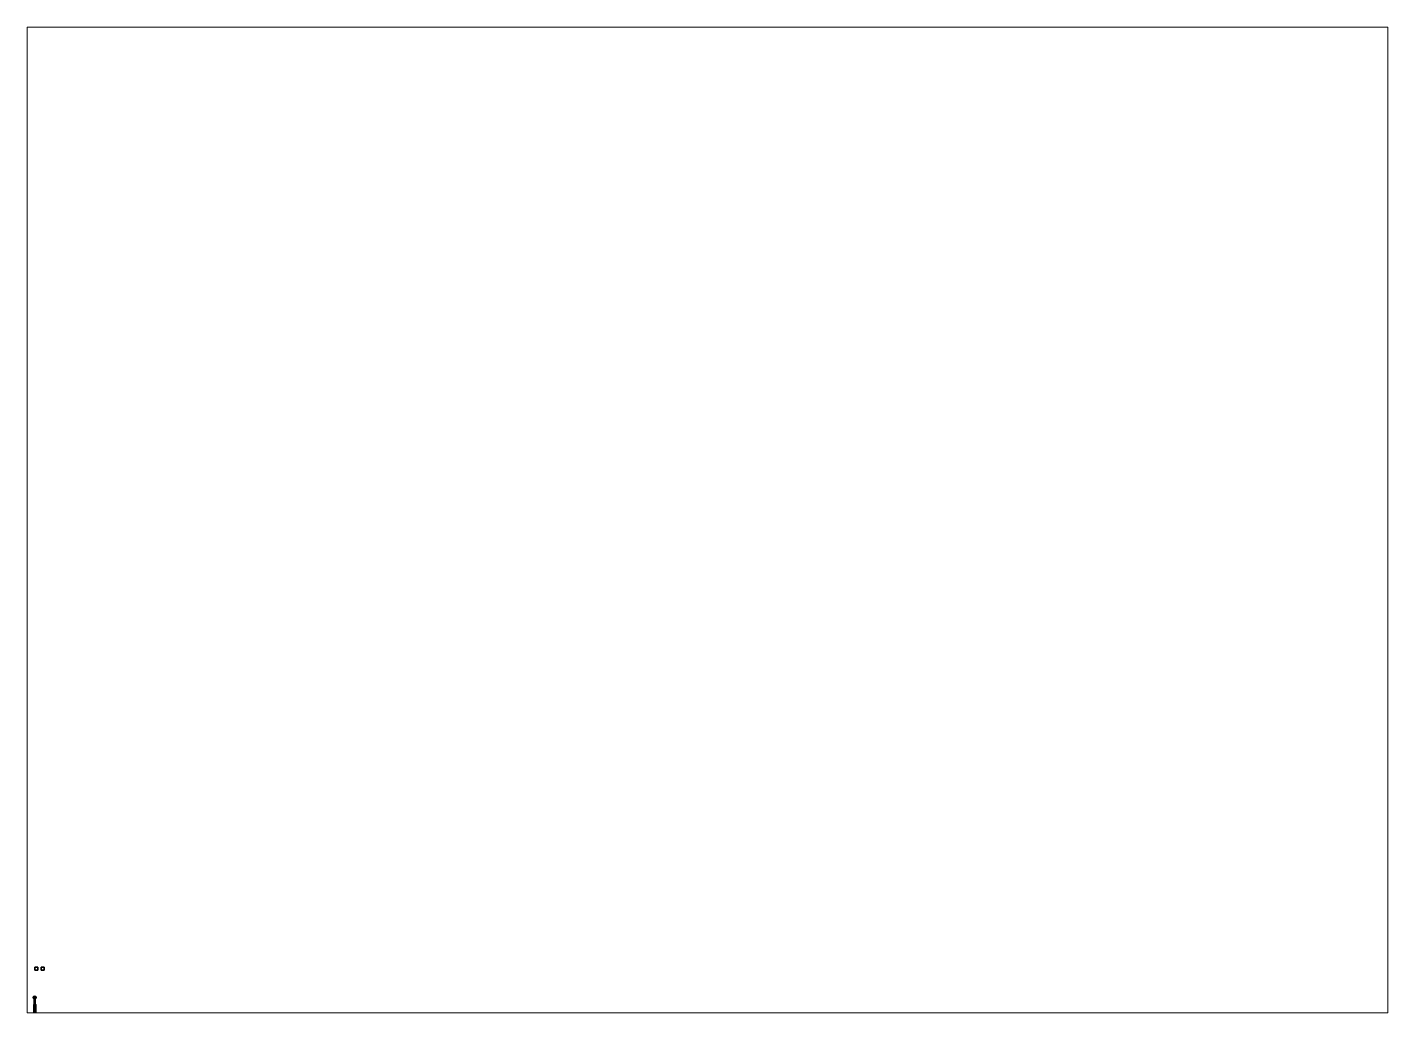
# Paper-space layout 'Layout1' of a CAD drawing. Header units: millimetres. Extents: x 28 to 251, y 20 to 181.
# The model-space entities are those that its viewports show. They can reach past a viewport. Long polylines and large blocks are cut down to what shows.
import ezdxf

# ---------------------------------------------------------------- set-up
doc = ezdxf.new("R2010")
doc.units = ezdxf.units.MM
for name, color, linetype in [('ammo', 5, 'Continuous'), ('stand', 3, 'Continuous'), ('turret', 2, 'Continuous')]:
    doc.layers.add(name, color=color, linetype=linetype)

msp = doc.modelspace()

# ---------------------------------------------------------------- linework, layer by layer
for points in [[(1, 9, 1), (1, 9), (0, 9), (0, 9, 1)], [(1, 9), (1, 8), (0, 8), (0, 9)], [(0, 9), (0, 8), (0, 8, 1), (0, 9, 1)], [(0, 9, 1), (0, 8, 1), (1, 8, 1), (1, 9, 1)], [(1, 8, 1), (1, 8), (1, 9), (1, 9, 1)], [(3, 9), (3, 8), (2, 8), (2, 9)], [(2, 9), (2, 8), (3, 8), (3, 9)], [(0, 8, 1), (0, 8), (1, 8), (1, 8, 1)], [(0.4, -3, 2.45), (0.4, -3, 1.16), (-0.25, -3, 1.16), (-0.25, -3, 2.45)], [(-0.25, -3, 1.16), (-0.25, -3.04, 1.13), (-0.25, -3.11, 2.45), (-0.25, -3, 2.45)], [(0.4, -3, 1.16), (0.4, -3.04, 1.13), (-0.25, -3.04, 1.13), (-0.25, -3, 1.16)], [(-0.25, -3, 2.45), (-0.25, -3.11, 2.45), (0.4, -3.11, 2.45), (0.4, -3, 2.45)], [(-0.25, -3.04, 1.13), (-0.25, -3.23, 1.13), (-0.25, -3.23, 2.5), (-0.25, -3.11, 2.45)], [(0.4, -3.04, 1.13), (0.4, -3.23, 1.13), (-0.25, -3.23, 1.13), (-0.25, -3.04, 1.13)], [(-0.25, -3.11, 2.45), (-0.25, -3.23, 2.5), (0.4, -3.23, 2.5), (0.4, -3.11, 2.45)], [(0.4, -3.23, 1.13), (0.4, -3.35, 1.41), (-0.25, -3.35, 1.41), (-0.25, -3.23, 1.13)], [(-0.25, -3.23, 1.13), (-0.25, -3.35, 1.41), (-0.25, -3.35, 2.41), (-0.25, -3.23, 2.5)], [(-0.25, -3.23, 2.5), (-0.25, -3.35, 2.41), (0.4, -3.35, 2.41), (0.4, -3.23, 2.5)], [(-0.25, -3.35, 1.41), (-0.25, -5.13, 1.41), (-0.25, -5.13, 2.35), (-0.25, -4.65, 2.35)], [(0.4, -3.35, 1.41), (0.4, -5.13, 1.41), (-0.25, -5.13, 1.41), (-0.25, -3.35, 1.41)], [(-0.25, -3.35, 2.41), (-0.25, -3.35, 1.41), (-0.25, -4.65, 2.35), (-0.25, -4.51, 2.41)], [(0.4, -4.51, 2.41), (0.4, -3.35, 2.41), (-0.25, -3.35, 2.41), (-0.25, -4.51, 2.41)], [(-0.14, -2.54, 1.22), (-0.24, -2.64, 1.32), (-0.24, -2.64, 2.41), (-0.14, -2.54, 2.41)], [(-0.24, -2.64, 1.32), (-0.14, -2.54, 1.22), (-0.14, -3, 1.22), (-0.24, -3, 1.32)], [(-0.14, -2.74, 2.41), (-0.04, -2.64, 2.41), (-0.14, -2.54, 2.41), (-0.24, -2.64, 2.41)], [(-0.24, -2.64, 1.32), (-0.14, -2.74, 1.42), (-0.14, -2.74, 2.41), (-0.24, -2.64, 2.41)], [(-0.14, -2.74, 1.42), (-0.24, -2.64, 1.32), (-0.24, -3, 1.32), (-0.14, -3, 1.42)], [(-0.04, -2.64, 1.32), (-0.14, -2.54, 1.22), (-0.14, -2.54, 2.41), (-0.04, -2.64, 2.41)], [(-0.14, -2.54, 1.22), (-0.04, -2.64, 1.32), (-0.04, -3, 1.32), (-0.14, -3, 1.22)], [(-0.14, -2.74, 1.42), (-0.04, -2.64, 1.32), (-0.04, -2.64, 2.41), (-0.14, -2.74, 2.41)], [(-0.04, -2.64, 1.32), (-0.14, -2.74, 1.42), (-0.14, -3, 1.42), (-0.04, -3, 1.32)], [(0.29, -2.54, 1.22), (0.19, -2.64, 1.32), (0.19, -2.64, 2.41), (0.29, -2.54, 2.41)], [(0.19, -2.64, 1.32), (0.29, -2.54, 1.22), (0.29, -3, 1.22), (0.19, -3, 1.32)], [(0.29, -2.74, 2.41), (0.39, -2.64, 2.41), (0.29, -2.54, 2.41), (0.19, -2.64, 2.41)], [(0.19, -2.64, 1.32), (0.29, -2.74, 1.42), (0.29, -2.74, 2.41), (0.19, -2.64, 2.41)], [(0.29, -2.74, 1.42), (0.19, -2.64, 1.32), (0.19, -3, 1.32), (0.29, -3, 1.42)], [(0.39, -2.64, 1.32), (0.29, -2.54, 1.22), (0.29, -2.54, 2.41), (0.39, -2.64, 2.41)], [(0.29, -2.54, 1.22), (0.39, -2.64, 1.32), (0.39, -3, 1.32), (0.29, -3, 1.22)], [(0.29, -2.74, 1.42), (0.39, -2.64, 1.32), (0.39, -2.64, 2.41), (0.29, -2.74, 2.41)], [(0.39, -2.64, 1.32), (0.29, -2.74, 1.42), (0.29, -3, 1.42), (0.39, -3, 1.32)], [(0.4, -3.11, 2.45), (0.4, -3.04, 1.13), (0.4, -3, 1.16), (0.4, -3, 2.45)], [(0.4, -3.23, 2.5), (0.4, -3.23, 1.13), (0.4, -3.04, 1.13), (0.4, -3.11, 2.45)], [(0.4, -3.35, 2.41), (0.4, -3.35, 1.41), (0.4, -3.23, 1.13), (0.4, -3.23, 2.5)], [(0.4, -5.13, 2.35), (0.4, -5.13, 1.41), (0.4, -3.35, 1.41), (0.4, -4.65, 2.35)], [(0.4, -4.65, 2.35), (0.4, -3.35, 1.41), (0.4, -3.35, 2.41), (0.4, -4.51, 2.41)], [(-0.4, -5.32, 2.11), (-0.4, -5.32, 1.76), (-0.53, -5.36, 1.79), (-0.53, -5.36, 2.08)], [(-0.4, -5.32, 1.76), (-0.4, -6.4, 1.76), (-0.53, -6.37, 1.79), (-0.53, -5.36, 1.79)], [(-0.53, -5.36, 2.08), (-0.53, -6.37, 2.08), (-0.4, -6.4, 2.11), (-0.4, -5.32, 2.11)], [(-0.53, -5.36, 1.79), (-0.53, -6.37, 1.79), (-0.53, -6.37, 2.08), (-0.53, -5.36, 2.08)], [(-0.53, -6.37, 2.08), (-0.53, -6.37, 1.79), (-0.4, -6.4, 1.76), (-0.4, -6.4, 2.11)], [(0.5, -7.04, 2.07), (0.5, -6.97, 2), (-0.5, -6.97, 2), (-0.5, -7.04, 2.07)], [(0.5, -6.97, 2), (0.5, -7.04, 1.93), (-0.5, -7.04, 1.93), (-0.5, -6.97, 2)], [(0.5, -7.11, 2), (0.5, -7.04, 2.07), (-0.5, -7.04, 2.07), (-0.5, -7.11, 2)], [(0.5, -7.04, 1.93), (0.5, -7.11, 2), (-0.5, -7.11, 2), (-0.5, -7.04, 1.93)], [(-0.4, -5.32, 2.11), (-0.4, -6.4, 2.11), (-0.4, -6.56, 2.45), (-0.4, -5.13, 2.45)], [(-0.25, -5.13, 2.35), (-0.25, -5.13, 1.41), (-0.4, -5.13, 1.41), (-0.4, -5.13, 2.45)], [(0.4, -5.13, 1.41), (0.4, -6.56, 1.41), (-0.4, -6.56, 1.41), (-0.4, -5.13, 1.41)], [(-0.4, -5.13, 2.45), (-0.4, -6.56, 2.45), (0.4, -6.56, 2.45), (0.4, -5.13, 2.45)], [(-0.4, -5.13, 2.45), (-0.4, -5.13, 1.41), (-0.4, -5.32, 1.76), (-0.4, -5.32, 2.11)], [(-0.4, -5.13, 1.41), (-0.4, -6.56, 1.41), (-0.4, -6.4, 1.76), (-0.4, -5.32, 1.76)], [(-0.25, -5.13, 2.35), (-0.4, -5.13, 2.45), (0.4, -5.13, 2.45), (0.4, -5.13, 2.35)], [(-0.4, -6.4, 2.11), (-0.4, -6.4, 1.76), (-0.4, -6.56, 1.41), (-0.4, -6.56, 2.45)], [(-0.4, -6.56, 2.45), (-0.4, -6.56, 1.41), (0.4, -6.56, 1.41), (0.4, -6.56, 2.45)], [(0.28, -6.81, 1.72), (-0.4, -6.81, 2), (-0.28, -6.81, 2.28), (0.4, -6.81, 2)], [(0, -6.81, 1.6), (-0.28, -6.81, 1.72), (-0.4, -6.81, 2), (0.28, -6.81, 1.72)], [(0.28, -6.83, 2.28), (-0.4, -6.83, 2), (-0.28, -6.83, 1.72), (0.4, -6.83, 2)], [(0, -6.83, 2.4), (-0.28, -6.83, 2.28), (-0.4, -6.83, 2), (0.28, -6.83, 2.28)], [(0, -6.94, 1.6), (-0.28, -6.94, 1.72), (-0.4, -6.94, 2), (0.28, -6.94, 1.72)], [(0.28, -6.94, 1.72), (-0.4, -6.94, 2), (-0.28, -6.94, 2.28), (0.4, -6.94, 2)], [(0.28, -6.96, 2.28), (-0.4, -6.96, 2), (-0.28, -6.96, 1.72), (0.4, -6.96, 2)], [(0, -6.96, 2.4), (-0.28, -6.96, 2.28), (-0.4, -6.96, 2), (0.28, -6.96, 2.28)], [(0.28, -7.07, 1.72), (-0.4, -7.07, 2), (-0.28, -7.07, 2.28), (0.4, -7.07, 2)], [(0, -7.07, 1.6), (-0.28, -7.07, 1.72), (-0.4, -7.07, 2), (0.28, -7.07, 1.72)], [(0.28, -7.09, 2.28), (-0.4, -7.09, 2), (-0.28, -7.09, 1.72), (0.4, -7.09, 2)], [(0, -7.09, 2.4), (-0.28, -7.09, 2.28), (-0.4, -7.09, 2), (0.28, -7.09, 2.28)], [(0, -7.19, 1.6), (-0.28, -7.19, 1.72), (-0.4, -7.19, 2), (0.28, -7.19, 1.72)], [(0.28, -7.19, 1.72), (-0.4, -7.19, 2), (-0.28, -7.19, 2.28), (0.4, -7.19, 2)], [(0.28, -7.21, 2.28), (-0.4, -7.21, 2), (-0.28, -7.21, 1.72), (0.4, -7.21, 2)], [(0, -7.21, 2.4), (-0.28, -7.21, 2.28), (-0.4, -7.21, 2), (0.28, -7.21, 2.28)], [(0.28, -7.33, 1.72), (-0.4, -7.33, 2), (-0.28, -7.33, 2.28), (0.4, -7.33, 2)], [(0, -7.33, 1.6), (-0.28, -7.33, 1.72), (-0.4, -7.33, 2), (0.28, -7.33, 1.72)], [(0.28, -7.35, 2.28), (-0.4, -7.35, 2), (-0.28, -7.35, 1.72), (0.4, -7.35, 2)], [(0, -7.35, 2.4), (-0.28, -7.35, 2.28), (-0.4, -7.35, 2), (0.28, -7.35, 2.28)], [(0.4, -6.81, 2), (-0.28, -6.81, 2.28), (0, -6.81, 2.4), (0.28, -6.81, 2.28)], [(0.4, -6.83, 2), (-0.28, -6.83, 1.72), (0, -6.83, 1.6), (0.28, -6.83, 1.72)], [(0.4, -6.94, 2), (-0.28, -6.94, 2.28), (0, -6.94, 2.4), (0.28, -6.94, 2.28)], [(0.4, -6.96, 2), (-0.28, -6.96, 1.72), (0, -6.96, 1.6), (0.28, -6.96, 1.72)], [(0.4, -7.07, 2), (-0.28, -7.07, 2.28), (0, -7.07, 2.4), (0.28, -7.07, 2.28)], [(0.4, -7.09, 2), (-0.28, -7.09, 1.72), (0, -7.09, 1.6), (0.28, -7.09, 1.72)], [(0.4, -7.19, 2), (-0.28, -7.19, 2.28), (0, -7.19, 2.4), (0.28, -7.19, 2.28)], [(0.4, -7.21, 2), (-0.28, -7.21, 1.72), (0, -7.21, 1.6), (0.28, -7.21, 1.72)], [(0.4, -7.33, 2), (-0.28, -7.33, 2.28), (0, -7.33, 2.4), (0.28, -7.33, 2.28)], [(0.4, -7.35, 2), (-0.28, -7.35, 1.72), (0, -7.35, 1.6), (0.28, -7.35, 1.72)], [(-0.25, -4.51, 2.41), (-0.25, -4.65, 2.35), (0.4, -4.65, 2.35), (0.4, -4.51, 2.41)], [(-0.25, -4.65, 2.35), (-0.25, -5.13, 2.35), (0.4, -5.13, 2.35), (0.4, -4.65, 2.35)], [(-0.18, -6.56, 2.18), (-0.25, -6.56, 2), (-0.25, -10.67, 2), (-0.18, -10.67, 2.18)], [(-0.25, -6.56, 2), (-0.18, -6.56, 1.82), (-0.18, -10.67, 1.82), (-0.25, -10.67, 2)], [(0, -6.56, 2.25), (-0.18, -6.56, 2.18), (-0.18, -10.67, 2.18), (0, -10.67, 2.25)], [(-0.18, -6.56, 1.82), (0, -6.56, 1.75), (0, -10.67, 1.75), (-0.18, -10.67, 1.82)], [(-0.08, -6.56, 1.69), (-0.12, -6.56, 1.61), (-0.12, -7.75, 1.61), (-0.08, -7.75, 1.69)], [(-0.12, -6.56, 1.61), (-0.08, -6.56, 1.53), (-0.08, -7.75, 1.53), (-0.12, -7.75, 1.61)], [(0, -6.56, 1.73), (-0.08, -6.56, 1.69), (-0.08, -7.75, 1.69), (0, -7.75, 1.73)], [(-0.08, -6.56, 1.53), (0, -6.56, 1.49), (0, -7.75, 1.49), (-0.08, -7.75, 1.53)], [(0.18, -6.56, 2.18), (0, -6.56, 2.25), (0, -10.67, 2.25), (0.18, -10.67, 2.18)], [(0, -6.56, 1.75), (0.18, -6.56, 1.82), (0.18, -10.67, 1.82), (0, -10.67, 1.75)], [(0.08, -6.56, 1.69), (0, -6.56, 1.73), (0, -7.75, 1.73), (0.08, -7.75, 1.69)], [(0, -6.56, 1.49), (0.08, -6.56, 1.53), (0.08, -7.75, 1.53), (0, -7.75, 1.49)], [(0.12, -6.56, 1.61), (0.08, -6.56, 1.69), (0.08, -7.75, 1.69), (0.12, -7.75, 1.61)], [(0.08, -6.56, 1.53), (0.12, -6.56, 1.61), (0.12, -7.75, 1.61), (0.08, -7.75, 1.53)], [(0.25, -6.56, 2), (0.18, -6.56, 2.18), (0.18, -10.67, 2.18), (0.25, -10.67, 2)], [(0.18, -6.56, 1.82), (0.25, -6.56, 2), (0.25, -10.67, 2), (0.18, -10.67, 1.82)], [(0.4, -6.56, 2.45), (0.4, -6.56, 1.41), (0.4, -5.13, 1.41), (0.4, -5.13, 2.45)]]:
    msp.add_3dface(points)
at = {"layer": 'ammo'}
for points in [[(-0.53, -5.38, 1.87), (-0.53, -5.38, 1.81), (-5.34, -5.38, 1.81), (-5.34, -5.38, 1.87)], [(-0.53, -5.38, 1.81), (-0.53, -6.12, 1.81), (-5.34, -6.12, 1.81), (-5.34, -5.38, 1.81)], [(-5.34, -5.38, 1.87), (-5.34, -6.12, 1.87), (-0.53, -6.12, 1.87), (-0.53, -5.38, 1.87)], [(-5.34, -6.12, 1.87), (-5.34, -6.12, 1.81), (-0.53, -6.12, 1.81), (-0.53, -6.12, 1.87)], [(-4.44, -5.38, 1.88), (-4.5, -5.38, 1.88), (-4.54, -5.38, 1.94), (-4.41, -5.38, 1.94)], [(-4.41, -5.38, 1.94), (-4.54, -5.38, 1.94), (-4.5, -5.38, 2), (-4.44, -5.38, 2)], [(-4.5, -5.38, 1.88), (-4.44, -5.38, 1.88), (-4.44, -5.94, 1.88), (-4.5, -5.94, 1.88)], [(-4.44, -5.38, 2), (-4.5, -5.38, 2), (-4.5, -5.94, 2), (-4.44, -5.94, 2)], [(-4.49, -5.99, 1.97), (-4.45, -5.99, 1.97), (-4.44, -5.94, 2), (-4.5, -5.94, 2)], [(-4.45, -5.99, 1.91), (-4.49, -5.99, 1.91), (-4.5, -5.94, 1.88), (-4.44, -5.94, 1.88)], [(-4.49, -5.99, 1.91), (-4.45, -5.99, 1.91), (-4.45, -6.18, 1.91), (-4.49, -6.18, 1.91)], [(-4.45, -5.99, 1.97), (-4.49, -5.99, 1.97), (-4.49, -6.18, 1.97), (-4.45, -6.18, 1.97)], [(-4.49, -6.18, 1.91), (-4.45, -6.18, 1.91), (-4.47, -6.36, 1.94)], [(-4.45, -6.18, 1.97), (-4.49, -6.18, 1.97), (-4.47, -6.36, 1.94)], [(-4.45, -6.18, 1.91), (-4.43, -6.18, 1.94), (-4.47, -6.36, 1.94)], [(-4.43, -6.18, 1.94), (-4.45, -6.18, 1.97), (-4.47, -6.36, 1.94)], [(-4.45, -5.99, 1.97), (-4.43, -5.99, 1.94), (-4.41, -5.94, 1.94), (-4.44, -5.94, 2)], [(-4.43, -5.99, 1.94), (-4.45, -5.99, 1.91), (-4.44, -5.94, 1.88), (-4.41, -5.94, 1.94)], [(-4.45, -5.99, 1.91), (-4.43, -5.99, 1.94), (-4.43, -6.18, 1.94), (-4.45, -6.18, 1.91)], [(-4.43, -5.99, 1.94), (-4.45, -5.99, 1.97), (-4.45, -6.18, 1.97), (-4.43, -6.18, 1.94)], [(-4.44, -5.38, 1.88), (-4.41, -5.38, 1.94), (-4.41, -5.94, 1.94), (-4.44, -5.94, 1.88)], [(-4.41, -5.38, 1.94), (-4.44, -5.38, 2), (-4.44, -5.94, 2), (-4.41, -5.94, 1.94)], [(-4.28, -5.38, 1.88), (-4.34, -5.38, 1.88), (-4.38, -5.38, 1.94), (-4.25, -5.38, 1.94)], [(-4.25, -5.38, 1.94), (-4.38, -5.38, 1.94), (-4.34, -5.38, 2), (-4.28, -5.38, 2)], [(-4.38, -5.38, 1.94), (-4.34, -5.38, 1.88), (-4.34, -5.94, 1.88), (-4.38, -5.94, 1.94)], [(-4.34, -5.38, 2), (-4.38, -5.38, 1.94), (-4.38, -5.94, 1.94), (-4.34, -5.94, 2)], [(-4.35, -5.99, 1.94), (-4.33, -5.99, 1.97), (-4.34, -5.94, 2), (-4.38, -5.94, 1.94)], [(-4.33, -5.99, 1.91), (-4.35, -5.99, 1.94), (-4.38, -5.94, 1.94), (-4.34, -5.94, 1.88)], [(-4.35, -5.99, 1.94), (-4.33, -5.99, 1.91), (-4.33, -6.18, 1.91), (-4.35, -6.18, 1.94)], [(-4.33, -5.99, 1.97), (-4.35, -5.99, 1.94), (-4.35, -6.18, 1.94), (-4.33, -6.18, 1.97)], [(-4.35, -6.18, 1.94), (-4.33, -6.18, 1.91), (-4.31, -6.36, 1.94)], [(-4.33, -6.18, 1.97), (-4.35, -6.18, 1.94), (-4.31, -6.36, 1.94)], [(-4.34, -5.38, 1.88), (-4.28, -5.38, 1.88), (-4.28, -5.94, 1.88), (-4.34, -5.94, 1.88)], [(-4.28, -5.38, 2), (-4.34, -5.38, 2), (-4.34, -5.94, 2), (-4.28, -5.94, 2)], [(-4.33, -5.99, 1.97), (-4.29, -5.99, 1.97), (-4.28, -5.94, 2), (-4.34, -5.94, 2)], [(-4.29, -5.99, 1.91), (-4.33, -5.99, 1.91), (-4.34, -5.94, 1.88), (-4.28, -5.94, 1.88)], [(-4.33, -5.99, 1.91), (-4.29, -5.99, 1.91), (-4.29, -6.18, 1.91), (-4.33, -6.18, 1.91)], [(-4.29, -5.99, 1.97), (-4.33, -5.99, 1.97), (-4.33, -6.18, 1.97), (-4.29, -6.18, 1.97)], [(-4.33, -6.18, 1.91), (-4.29, -6.18, 1.91), (-4.31, -6.36, 1.94)], [(-4.29, -6.18, 1.97), (-4.33, -6.18, 1.97), (-4.31, -6.36, 1.94)], [(-4.29, -6.18, 1.91), (-4.27, -6.18, 1.94), (-4.31, -6.36, 1.94)], [(-4.27, -6.18, 1.94), (-4.29, -6.18, 1.97), (-4.31, -6.36, 1.94)], [(-4.29, -5.99, 1.97), (-4.27, -5.99, 1.94), (-4.25, -5.94, 1.94), (-4.28, -5.94, 2)], [(-4.27, -5.99, 1.94), (-4.29, -5.99, 1.91), (-4.28, -5.94, 1.88), (-4.25, -5.94, 1.94)], [(-4.29, -5.99, 1.91), (-4.27, -5.99, 1.94), (-4.27, -6.18, 1.94), (-4.29, -6.18, 1.91)], [(-4.27, -5.99, 1.94), (-4.29, -5.99, 1.97), (-4.29, -6.18, 1.97), (-4.27, -6.18, 1.94)], [(-4.28, -5.38, 1.88), (-4.25, -5.38, 1.94), (-4.25, -5.94, 1.94), (-4.28, -5.94, 1.88)], [(-4.25, -5.38, 1.94), (-4.28, -5.38, 2), (-4.28, -5.94, 2), (-4.25, -5.94, 1.94)], [(-4.18, -5.38, 2), (-4.21, -5.38, 1.94), (-4.21, -5.94, 1.94), (-4.18, -5.94, 2)], [(-4.21, -5.38, 1.94), (-4.18, -5.38, 1.88), (-4.18, -5.94, 1.88), (-4.21, -5.94, 1.94)], [(-4.08, -5.38, 1.94), (-4.21, -5.38, 1.94), (-4.18, -5.38, 2), (-4.12, -5.38, 2)], [(-4.12, -5.38, 1.88), (-4.18, -5.38, 1.88), (-4.21, -5.38, 1.94), (-4.08, -5.38, 1.94)], [(-4.17, -5.99, 1.91), (-4.19, -5.99, 1.94), (-4.21, -5.94, 1.94), (-4.18, -5.94, 1.88)], [(-4.19, -5.99, 1.94), (-4.17, -5.99, 1.97), (-4.18, -5.94, 2), (-4.21, -5.94, 1.94)], [(-4.17, -5.99, 1.97), (-4.19, -5.99, 1.94), (-4.19, -6.18, 1.94), (-4.17, -6.18, 1.97)], [(-4.19, -5.99, 1.94), (-4.17, -5.99, 1.91), (-4.17, -6.18, 1.91), (-4.19, -6.18, 1.94)], [(-4.17, -6.18, 1.97), (-4.19, -6.18, 1.94), (-4.15, -6.36, 1.94)], [(-4.19, -6.18, 1.94), (-4.17, -6.18, 1.91), (-4.15, -6.36, 1.94)], [(-4.12, -5.38, 2), (-4.18, -5.38, 2), (-4.18, -5.94, 2), (-4.12, -5.94, 2)], [(-4.18, -5.38, 1.88), (-4.12, -5.38, 1.88), (-4.12, -5.94, 1.88), (-4.18, -5.94, 1.88)], [(-4.13, -5.99, 1.91), (-4.17, -5.99, 1.91), (-4.18, -5.94, 1.88), (-4.12, -5.94, 1.88)], [(-4.17, -5.99, 1.97), (-4.13, -5.99, 1.97), (-4.12, -5.94, 2), (-4.18, -5.94, 2)], [(-4.13, -5.99, 1.97), (-4.17, -5.99, 1.97), (-4.17, -6.18, 1.97), (-4.13, -6.18, 1.97)], [(-4.17, -5.99, 1.91), (-4.13, -5.99, 1.91), (-4.13, -6.18, 1.91), (-4.17, -6.18, 1.91)], [(-4.13, -6.18, 1.97), (-4.17, -6.18, 1.97), (-4.15, -6.36, 1.94)], [(-4.17, -6.18, 1.91), (-4.13, -6.18, 1.91), (-4.15, -6.36, 1.94)], [(-4.11, -6.18, 1.94), (-4.13, -6.18, 1.97), (-4.15, -6.36, 1.94)], [(-4.13, -6.18, 1.91), (-4.11, -6.18, 1.94), (-4.15, -6.36, 1.94)], [(-4.11, -5.99, 1.94), (-4.13, -5.99, 1.91), (-4.12, -5.94, 1.88), (-4.08, -5.94, 1.94)], [(-4.13, -5.99, 1.97), (-4.11, -5.99, 1.94), (-4.08, -5.94, 1.94), (-4.12, -5.94, 2)], [(-4.11, -5.99, 1.94), (-4.13, -5.99, 1.97), (-4.13, -6.18, 1.97), (-4.11, -6.18, 1.94)], [(-4.13, -5.99, 1.91), (-4.11, -5.99, 1.94), (-4.11, -6.18, 1.94), (-4.13, -6.18, 1.91)], [(-4.08, -5.38, 1.94), (-4.12, -5.38, 2), (-4.12, -5.94, 2), (-4.08, -5.94, 1.94)], [(-4.12, -5.38, 1.88), (-4.08, -5.38, 1.94), (-4.08, -5.94, 1.94), (-4.12, -5.94, 1.88)], [(-4.02, -5.38, 2), (-4.05, -5.38, 1.94), (-4.05, -5.94, 1.94), (-4.02, -5.94, 2)], [(-4.05, -5.38, 1.94), (-4.02, -5.38, 1.88), (-4.02, -5.94, 1.88), (-4.05, -5.94, 1.94)], [(-3.92, -5.38, 1.94), (-4.05, -5.38, 1.94), (-4.02, -5.38, 2), (-3.96, -5.38, 2)], [(-3.96, -5.38, 1.88), (-4.02, -5.38, 1.88), (-4.05, -5.38, 1.94), (-3.92, -5.38, 1.94)], [(-4.01, -5.99, 1.91), (-4.03, -5.99, 1.94), (-4.05, -5.94, 1.94), (-4.02, -5.94, 1.88)], [(-4.03, -5.99, 1.94), (-4.01, -5.99, 1.97), (-4.02, -5.94, 2), (-4.05, -5.94, 1.94)], [(-4.01, -5.99, 1.97), (-4.03, -5.99, 1.94), (-4.03, -6.18, 1.94), (-4.01, -6.18, 1.97)], [(-4.03, -5.99, 1.94), (-4.01, -5.99, 1.91), (-4.01, -6.18, 1.91), (-4.03, -6.18, 1.94)], [(-4.01, -6.18, 1.97), (-4.03, -6.18, 1.94), (-3.99, -6.36, 1.94)], [(-4.03, -6.18, 1.94), (-4.01, -6.18, 1.91), (-3.99, -6.36, 1.94)], [(-3.96, -5.38, 2), (-4.02, -5.38, 2), (-4.02, -5.94, 2), (-3.96, -5.94, 2)], [(-4.02, -5.38, 1.88), (-3.96, -5.38, 1.88), (-3.96, -5.94, 1.88), (-4.02, -5.94, 1.88)], [(-3.97, -5.99, 1.91), (-4.01, -5.99, 1.91), (-4.02, -5.94, 1.88), (-3.96, -5.94, 1.88)], [(-4.01, -5.99, 1.97), (-3.97, -5.99, 1.97), (-3.96, -5.94, 2), (-4.02, -5.94, 2)], [(-3.97, -5.99, 1.97), (-4.01, -5.99, 1.97), (-4.01, -6.18, 1.97), (-3.97, -6.18, 1.97)], [(-4.01, -5.99, 1.91), (-3.97, -5.99, 1.91), (-3.97, -6.18, 1.91), (-4.01, -6.18, 1.91)], [(-3.97, -6.18, 1.97), (-4.01, -6.18, 1.97), (-3.99, -6.36, 1.94)], [(-4.01, -6.18, 1.91), (-3.97, -6.18, 1.91), (-3.99, -6.36, 1.94)], [(-3.95, -6.18, 1.94), (-3.97, -6.18, 1.97), (-3.99, -6.36, 1.94)], [(-3.97, -6.18, 1.91), (-3.95, -6.18, 1.94), (-3.99, -6.36, 1.94)], [(-3.95, -5.99, 1.94), (-3.97, -5.99, 1.91), (-3.96, -5.94, 1.88), (-3.92, -5.94, 1.94)], [(-3.97, -5.99, 1.97), (-3.95, -5.99, 1.94), (-3.92, -5.94, 1.94), (-3.96, -5.94, 2)], [(-3.95, -5.99, 1.94), (-3.97, -5.99, 1.97), (-3.97, -6.18, 1.97), (-3.95, -6.18, 1.94)], [(-3.97, -5.99, 1.91), (-3.95, -5.99, 1.94), (-3.95, -6.18, 1.94), (-3.97, -6.18, 1.91)], [(-3.92, -5.38, 1.94), (-3.96, -5.38, 2), (-3.96, -5.94, 2), (-3.92, -5.94, 1.94)], [(-3.96, -5.38, 1.88), (-3.92, -5.38, 1.94), (-3.92, -5.94, 1.94), (-3.96, -5.94, 1.88)], [(-3.8, -5.38, 1.88), (-3.86, -5.38, 1.88), (-3.9, -5.38, 1.94), (-3.77, -5.38, 1.94)], [(-3.77, -5.38, 1.94), (-3.9, -5.38, 1.94), (-3.86, -5.38, 2), (-3.8, -5.38, 2)], [(-3.9, -5.38, 1.94), (-3.86, -5.38, 1.88), (-3.86, -5.94, 1.88), (-3.9, -5.94, 1.94)], [(-3.86, -5.38, 2), (-3.9, -5.38, 1.94), (-3.9, -5.94, 1.94), (-3.86, -5.94, 2)], [(-3.87, -5.99, 1.94), (-3.85, -5.99, 1.97), (-3.86, -5.94, 2), (-3.9, -5.94, 1.94)], [(-3.85, -5.99, 1.91), (-3.87, -5.99, 1.94), (-3.9, -5.94, 1.94), (-3.86, -5.94, 1.88)], [(-3.87, -5.99, 1.94), (-3.85, -5.99, 1.91), (-3.85, -6.18, 1.91), (-3.87, -6.18, 1.94)], [(-3.85, -5.99, 1.97), (-3.87, -5.99, 1.94), (-3.87, -6.18, 1.94), (-3.85, -6.18, 1.97)], [(-3.87, -6.18, 1.94), (-3.85, -6.18, 1.91), (-3.83, -6.36, 1.94)], [(-3.85, -6.18, 1.97), (-3.87, -6.18, 1.94), (-3.83, -6.36, 1.94)], [(-3.86, -5.38, 1.88), (-3.8, -5.38, 1.88), (-3.8, -5.94, 1.88), (-3.86, -5.94, 1.88)], [(-3.8, -5.38, 2), (-3.86, -5.38, 2), (-3.86, -5.94, 2), (-3.8, -5.94, 2)], [(-3.85, -5.99, 1.97), (-3.81, -5.99, 1.97), (-3.8, -5.94, 2), (-3.86, -5.94, 2)], [(-3.81, -5.99, 1.91), (-3.85, -5.99, 1.91), (-3.86, -5.94, 1.88), (-3.8, -5.94, 1.88)], [(-3.85, -5.99, 1.91), (-3.81, -5.99, 1.91), (-3.81, -6.18, 1.91), (-3.85, -6.18, 1.91)], [(-3.81, -5.99, 1.97), (-3.85, -5.99, 1.97), (-3.85, -6.18, 1.97), (-3.81, -6.18, 1.97)], [(-3.85, -6.18, 1.91), (-3.81, -6.18, 1.91), (-3.83, -6.36, 1.94)], [(-3.81, -6.18, 1.97), (-3.85, -6.18, 1.97), (-3.83, -6.36, 1.94)], [(-3.81, -6.18, 1.91), (-3.79, -6.18, 1.94), (-3.83, -6.36, 1.94)], [(-3.79, -6.18, 1.94), (-3.81, -6.18, 1.97), (-3.83, -6.36, 1.94)], [(-3.81, -5.99, 1.97), (-3.79, -5.99, 1.94), (-3.77, -5.94, 1.94), (-3.8, -5.94, 2)], [(-3.79, -5.99, 1.94), (-3.81, -5.99, 1.91), (-3.8, -5.94, 1.88), (-3.77, -5.94, 1.94)], [(-3.81, -5.99, 1.91), (-3.79, -5.99, 1.94), (-3.79, -6.18, 1.94), (-3.81, -6.18, 1.91)], [(-3.79, -5.99, 1.94), (-3.81, -5.99, 1.97), (-3.81, -6.18, 1.97), (-3.79, -6.18, 1.94)], [(-3.8, -5.38, 1.88), (-3.77, -5.38, 1.94), (-3.77, -5.94, 1.94), (-3.8, -5.94, 1.88)], [(-3.77, -5.38, 1.94), (-3.8, -5.38, 2), (-3.8, -5.94, 2), (-3.77, -5.94, 1.94)], [(-3.64, -5.38, 1.88), (-3.7, -5.38, 1.88), (-3.73, -5.38, 1.94), (-3.6, -5.38, 1.94)], [(-3.6, -5.38, 1.94), (-3.73, -5.38, 1.94), (-3.7, -5.38, 2), (-3.64, -5.38, 2)], [(-3.73, -5.38, 1.94), (-3.7, -5.38, 1.88), (-3.7, -5.94, 1.88), (-3.73, -5.94, 1.94)], [(-3.7, -5.38, 2), (-3.73, -5.38, 1.94), (-3.73, -5.94, 1.94), (-3.7, -5.94, 2)], [(-3.71, -5.99, 1.94), (-3.69, -5.99, 1.97), (-3.7, -5.94, 2), (-3.73, -5.94, 1.94)], [(-3.69, -5.99, 1.91), (-3.71, -5.99, 1.94), (-3.73, -5.94, 1.94), (-3.7, -5.94, 1.88)], [(-3.71, -5.99, 1.94), (-3.69, -5.99, 1.91), (-3.69, -6.18, 1.91), (-3.71, -6.18, 1.94)], [(-3.69, -5.99, 1.97), (-3.71, -5.99, 1.94), (-3.71, -6.18, 1.94), (-3.69, -6.18, 1.97)], [(-3.71, -6.18, 1.94), (-3.69, -6.18, 1.91), (-3.67, -6.36, 1.94)], [(-3.69, -6.18, 1.97), (-3.71, -6.18, 1.94), (-3.67, -6.36, 1.94)], [(-3.7, -5.38, 1.88), (-3.64, -5.38, 1.88), (-3.64, -5.94, 1.88), (-3.7, -5.94, 1.88)], [(-3.64, -5.38, 2), (-3.7, -5.38, 2), (-3.7, -5.94, 2), (-3.64, -5.94, 2)], [(-3.69, -5.99, 1.97), (-3.65, -5.99, 1.97), (-3.64, -5.94, 2), (-3.7, -5.94, 2)], [(-3.65, -5.99, 1.91), (-3.69, -5.99, 1.91), (-3.7, -5.94, 1.88), (-3.64, -5.94, 1.88)], [(-3.69, -5.99, 1.91), (-3.65, -5.99, 1.91), (-3.65, -6.18, 1.91), (-3.69, -6.18, 1.91)], [(-3.65, -5.99, 1.97), (-3.69, -5.99, 1.97), (-3.69, -6.18, 1.97), (-3.65, -6.18, 1.97)], [(-3.69, -6.18, 1.91), (-3.65, -6.18, 1.91), (-3.67, -6.36, 1.94)], [(-3.65, -6.18, 1.97), (-3.69, -6.18, 1.97), (-3.67, -6.36, 1.94)], [(-3.65, -6.18, 1.91), (-3.63, -6.18, 1.94), (-3.67, -6.36, 1.94)], [(-3.63, -6.18, 1.94), (-3.65, -6.18, 1.97), (-3.67, -6.36, 1.94)], [(-3.65, -5.99, 1.97), (-3.63, -5.99, 1.94), (-3.6, -5.94, 1.94), (-3.64, -5.94, 2)], [(-3.63, -5.99, 1.94), (-3.65, -5.99, 1.91), (-3.64, -5.94, 1.88), (-3.6, -5.94, 1.94)], [(-3.65, -5.99, 1.91), (-3.63, -5.99, 1.94), (-3.63, -6.18, 1.94), (-3.65, -6.18, 1.91)], [(-3.63, -5.99, 1.94), (-3.65, -5.99, 1.97), (-3.65, -6.18, 1.97), (-3.63, -6.18, 1.94)], [(-3.64, -5.38, 1.88), (-3.6, -5.38, 1.94), (-3.6, -5.94, 1.94), (-3.64, -5.94, 1.88)], [(-3.6, -5.38, 1.94), (-3.64, -5.38, 2), (-3.64, -5.94, 2), (-3.6, -5.94, 1.94)], [(-3.54, -5.38, 2), (-3.58, -5.38, 1.94), (-3.58, -5.94, 1.94), (-3.54, -5.94, 2)], [(-3.58, -5.38, 1.94), (-3.54, -5.38, 1.88), (-3.54, -5.94, 1.88), (-3.58, -5.94, 1.94)], [(-3.44, -5.38, 1.94), (-3.58, -5.38, 1.94), (-3.54, -5.38, 2), (-3.48, -5.38, 2)], [(-3.48, -5.38, 1.88), (-3.54, -5.38, 1.88), (-3.58, -5.38, 1.94), (-3.44, -5.38, 1.94)], [(-3.53, -5.99, 1.91), (-3.55, -5.99, 1.94), (-3.58, -5.94, 1.94), (-3.54, -5.94, 1.88)], [(-3.55, -5.99, 1.94), (-3.53, -5.99, 1.97), (-3.54, -5.94, 2), (-3.58, -5.94, 1.94)], [(-3.53, -5.99, 1.97), (-3.55, -5.99, 1.94), (-3.55, -6.18, 1.94), (-3.53, -6.18, 1.97)], [(-3.55, -5.99, 1.94), (-3.53, -5.99, 1.91), (-3.53, -6.18, 1.91), (-3.55, -6.18, 1.94)], [(-3.53, -6.18, 1.97), (-3.55, -6.18, 1.94), (-3.51, -6.36, 1.94)], [(-3.55, -6.18, 1.94), (-3.53, -6.18, 1.91), (-3.51, -6.36, 1.94)], [(-3.48, -5.38, 2), (-3.54, -5.38, 2), (-3.54, -5.94, 2), (-3.48, -5.94, 2)], [(-3.54, -5.38, 1.88), (-3.48, -5.38, 1.88), (-3.48, -5.94, 1.88), (-3.54, -5.94, 1.88)], [(-3.49, -5.99, 1.91), (-3.53, -5.99, 1.91), (-3.54, -5.94, 1.88), (-3.48, -5.94, 1.88)], [(-3.53, -5.99, 1.97), (-3.49, -5.99, 1.97), (-3.48, -5.94, 2), (-3.54, -5.94, 2)], [(-3.49, -5.99, 1.97), (-3.53, -5.99, 1.97), (-3.53, -6.18, 1.97), (-3.49, -6.18, 1.97)], [(-3.53, -5.99, 1.91), (-3.49, -5.99, 1.91), (-3.49, -6.18, 1.91), (-3.53, -6.18, 1.91)], [(-3.49, -6.18, 1.97), (-3.53, -6.18, 1.97), (-3.51, -6.36, 1.94)], [(-3.53, -6.18, 1.91), (-3.49, -6.18, 1.91), (-3.51, -6.36, 1.94)], [(-3.47, -6.18, 1.94), (-3.49, -6.18, 1.97), (-3.51, -6.36, 1.94)], [(-3.49, -6.18, 1.91), (-3.47, -6.18, 1.94), (-3.51, -6.36, 1.94)], [(-3.47, -5.99, 1.94), (-3.49, -5.99, 1.91), (-3.48, -5.94, 1.88), (-3.44, -5.94, 1.94)], [(-3.49, -5.99, 1.97), (-3.47, -5.99, 1.94), (-3.44, -5.94, 1.94), (-3.48, -5.94, 2)], [(-3.47, -5.99, 1.94), (-3.49, -5.99, 1.97), (-3.49, -6.18, 1.97), (-3.47, -6.18, 1.94)], [(-3.49, -5.99, 1.91), (-3.47, -5.99, 1.94), (-3.47, -6.18, 1.94), (-3.49, -6.18, 1.91)], [(-3.44, -5.38, 1.94), (-3.48, -5.38, 2), (-3.48, -5.94, 2), (-3.44, -5.94, 1.94)], [(-3.48, -5.38, 1.88), (-3.44, -5.38, 1.94), (-3.44, -5.94, 1.94), (-3.48, -5.94, 1.88)], [(-3.32, -5.38, 1.88), (-3.38, -5.38, 1.88), (-3.42, -5.38, 1.94), (-3.29, -5.38, 1.94)], [(-3.29, -5.38, 1.94), (-3.42, -5.38, 1.94), (-3.38, -5.38, 2), (-3.32, -5.38, 2)], [(-3.42, -5.38, 1.94), (-3.38, -5.38, 1.88), (-3.38, -5.94, 1.88), (-3.42, -5.94, 1.94)], [(-3.38, -5.38, 2), (-3.42, -5.38, 1.94), (-3.42, -5.94, 1.94), (-3.38, -5.94, 2)], [(-3.39, -5.99, 1.94), (-3.37, -5.99, 1.97), (-3.38, -5.94, 2), (-3.42, -5.94, 1.94)], [(-3.37, -5.99, 1.91), (-3.39, -5.99, 1.94), (-3.42, -5.94, 1.94), (-3.38, -5.94, 1.88)], [(-3.39, -5.99, 1.94), (-3.37, -5.99, 1.91), (-3.37, -6.18, 1.91), (-3.39, -6.18, 1.94)], [(-3.37, -5.99, 1.97), (-3.39, -5.99, 1.94), (-3.39, -6.18, 1.94), (-3.37, -6.18, 1.97)], [(-3.39, -6.18, 1.94), (-3.37, -6.18, 1.91), (-3.35, -6.36, 1.94)], [(-3.37, -6.18, 1.97), (-3.39, -6.18, 1.94), (-3.35, -6.36, 1.94)], [(-3.38, -5.38, 1.88), (-3.32, -5.38, 1.88), (-3.32, -5.94, 1.88), (-3.38, -5.94, 1.88)], [(-3.32, -5.38, 2), (-3.38, -5.38, 2), (-3.38, -5.94, 2), (-3.32, -5.94, 2)], [(-3.37, -5.99, 1.97), (-3.33, -5.99, 1.97), (-3.32, -5.94, 2), (-3.38, -5.94, 2)], [(-3.33, -5.99, 1.91), (-3.37, -5.99, 1.91), (-3.38, -5.94, 1.88), (-3.32, -5.94, 1.88)], [(-3.37, -5.99, 1.91), (-3.33, -5.99, 1.91), (-3.33, -6.18, 1.91), (-3.37, -6.18, 1.91)], [(-3.33, -5.99, 1.97), (-3.37, -5.99, 1.97), (-3.37, -6.18, 1.97), (-3.33, -6.18, 1.97)], [(-3.37, -6.18, 1.91), (-3.33, -6.18, 1.91), (-3.35, -6.36, 1.94)], [(-3.33, -6.18, 1.97), (-3.37, -6.18, 1.97), (-3.35, -6.36, 1.94)], [(-3.33, -6.18, 1.91), (-3.31, -6.18, 1.94), (-3.35, -6.36, 1.94)], [(-3.31, -6.18, 1.94), (-3.33, -6.18, 1.97), (-3.35, -6.36, 1.94)], [(-3.33, -5.99, 1.97), (-3.31, -5.99, 1.94), (-3.29, -5.94, 1.94), (-3.32, -5.94, 2)], [(-3.31, -5.99, 1.94), (-3.33, -5.99, 1.91), (-3.32, -5.94, 1.88), (-3.29, -5.94, 1.94)], [(-3.33, -5.99, 1.91), (-3.31, -5.99, 1.94), (-3.31, -6.18, 1.94), (-3.33, -6.18, 1.91)], [(-3.31, -5.99, 1.94), (-3.33, -5.99, 1.97), (-3.33, -6.18, 1.97), (-3.31, -6.18, 1.94)], [(-3.32, -5.38, 1.88), (-3.29, -5.38, 1.94), (-3.29, -5.94, 1.94), (-3.32, -5.94, 1.88)], [(-3.29, -5.38, 1.94), (-3.32, -5.38, 2), (-3.32, -5.94, 2), (-3.29, -5.94, 1.94)], [(-3.22, -5.38, 2), (-3.25, -5.38, 1.94), (-3.25, -5.94, 1.94), (-3.22, -5.94, 2)], [(-3.25, -5.38, 1.94), (-3.22, -5.38, 1.88), (-3.22, -5.94, 1.88), (-3.25, -5.94, 1.94)], [(-3.12, -5.38, 1.94), (-3.25, -5.38, 1.94), (-3.22, -5.38, 2), (-3.16, -5.38, 2)], [(-3.16, -5.38, 1.88), (-3.22, -5.38, 1.88), (-3.25, -5.38, 1.94), (-3.12, -5.38, 1.94)], [(-3.21, -5.99, 1.91), (-3.23, -5.99, 1.94), (-3.25, -5.94, 1.94), (-3.22, -5.94, 1.88)], [(-3.23, -5.99, 1.94), (-3.21, -5.99, 1.97), (-3.22, -5.94, 2), (-3.25, -5.94, 1.94)], [(-3.21, -5.99, 1.97), (-3.23, -5.99, 1.94), (-3.23, -6.18, 1.94), (-3.21, -6.18, 1.97)], [(-3.23, -5.99, 1.94), (-3.21, -5.99, 1.91), (-3.21, -6.18, 1.91), (-3.23, -6.18, 1.94)], [(-3.21, -6.18, 1.97), (-3.23, -6.18, 1.94), (-3.19, -6.36, 1.94)], [(-3.23, -6.18, 1.94), (-3.21, -6.18, 1.91), (-3.19, -6.36, 1.94)], [(-3.16, -5.38, 2), (-3.22, -5.38, 2), (-3.22, -5.94, 2), (-3.16, -5.94, 2)], [(-3.22, -5.38, 1.88), (-3.16, -5.38, 1.88), (-3.16, -5.94, 1.88), (-3.22, -5.94, 1.88)], [(-3.17, -5.99, 1.91), (-3.21, -5.99, 1.91), (-3.22, -5.94, 1.88), (-3.16, -5.94, 1.88)], [(-3.21, -5.99, 1.97), (-3.17, -5.99, 1.97), (-3.16, -5.94, 2), (-3.22, -5.94, 2)], [(-3.17, -5.99, 1.97), (-3.21, -5.99, 1.97), (-3.21, -6.18, 1.97), (-3.17, -6.18, 1.97)], [(-3.21, -5.99, 1.91), (-3.17, -5.99, 1.91), (-3.17, -6.18, 1.91), (-3.21, -6.18, 1.91)], [(-3.17, -6.18, 1.97), (-3.21, -6.18, 1.97), (-3.19, -6.36, 1.94)], [(-3.21, -6.18, 1.91), (-3.17, -6.18, 1.91), (-3.19, -6.36, 1.94)], [(-3.15, -6.18, 1.94), (-3.17, -6.18, 1.97), (-3.19, -6.36, 1.94)], [(-3.17, -6.18, 1.91), (-3.15, -6.18, 1.94), (-3.19, -6.36, 1.94)], [(-3.15, -5.99, 1.94), (-3.17, -5.99, 1.91), (-3.16, -5.94, 1.88), (-3.12, -5.94, 1.94)], [(-3.17, -5.99, 1.97), (-3.15, -5.99, 1.94), (-3.12, -5.94, 1.94), (-3.16, -5.94, 2)], [(-3.15, -5.99, 1.94), (-3.17, -5.99, 1.97), (-3.17, -6.18, 1.97), (-3.15, -6.18, 1.94)], [(-3.17, -5.99, 1.91), (-3.15, -5.99, 1.94), (-3.15, -6.18, 1.94), (-3.17, -6.18, 1.91)], [(-3.12, -5.38, 1.94), (-3.16, -5.38, 2), (-3.16, -5.94, 2), (-3.12, -5.94, 1.94)], [(-3.16, -5.38, 1.88), (-3.12, -5.38, 1.94), (-3.12, -5.94, 1.94), (-3.16, -5.94, 1.88)], [(-3.06, -5.38, 2), (-3.1, -5.38, 1.94), (-3.1, -5.94, 1.94), (-3.06, -5.94, 2)], [(-3.1, -5.38, 1.94), (-3.06, -5.38, 1.88), (-3.06, -5.94, 1.88), (-3.1, -5.94, 1.94)], [(-2.97, -5.38, 1.94), (-3.1, -5.38, 1.94), (-3.06, -5.38, 2), (-3, -5.38, 2)], [(-3, -5.38, 1.88), (-3.06, -5.38, 1.88), (-3.1, -5.38, 1.94), (-2.97, -5.38, 1.94)], [(-3.05, -5.99, 1.91), (-3.07, -5.99, 1.94), (-3.1, -5.94, 1.94), (-3.06, -5.94, 1.88)], [(-3.07, -5.99, 1.94), (-3.05, -5.99, 1.97), (-3.06, -5.94, 2), (-3.1, -5.94, 1.94)], [(-3.05, -5.99, 1.97), (-3.07, -5.99, 1.94), (-3.07, -6.18, 1.94), (-3.05, -6.18, 1.97)], [(-3.07, -5.99, 1.94), (-3.05, -5.99, 1.91), (-3.05, -6.18, 1.91), (-3.07, -6.18, 1.94)], [(-3.05, -6.18, 1.97), (-3.07, -6.18, 1.94), (-3.03, -6.36, 1.94)], [(-3.07, -6.18, 1.94), (-3.05, -6.18, 1.91), (-3.03, -6.36, 1.94)], [(-3, -5.38, 2), (-3.06, -5.38, 2), (-3.06, -5.94, 2), (-3, -5.94, 2)], [(-3.06, -5.38, 1.88), (-3, -5.38, 1.88), (-3, -5.94, 1.88), (-3.06, -5.94, 1.88)], [(-3.01, -5.99, 1.91), (-3.05, -5.99, 1.91), (-3.06, -5.94, 1.88), (-3, -5.94, 1.88)], [(-3.05, -5.99, 1.97), (-3.01, -5.99, 1.97), (-3, -5.94, 2), (-3.06, -5.94, 2)], [(-3.01, -5.99, 1.97), (-3.05, -5.99, 1.97), (-3.05, -6.18, 1.97), (-3.01, -6.18, 1.97)], [(-3.05, -5.99, 1.91), (-3.01, -5.99, 1.91), (-3.01, -6.18, 1.91), (-3.05, -6.18, 1.91)], [(-3.01, -6.18, 1.97), (-3.05, -6.18, 1.97), (-3.03, -6.36, 1.94)], [(-3.05, -6.18, 1.91), (-3.01, -6.18, 1.91), (-3.03, -6.36, 1.94)], [(-2.99, -6.18, 1.94), (-3.01, -6.18, 1.97), (-3.03, -6.36, 1.94)], [(-3.01, -6.18, 1.91), (-2.99, -6.18, 1.94), (-3.03, -6.36, 1.94)], [(-2.99, -5.99, 1.94), (-3.01, -5.99, 1.91), (-3, -5.94, 1.88), (-2.97, -5.94, 1.94)], [(-3.01, -5.99, 1.97), (-2.99, -5.99, 1.94), (-2.97, -5.94, 1.94), (-3, -5.94, 2)], [(-2.99, -5.99, 1.94), (-3.01, -5.99, 1.97), (-3.01, -6.18, 1.97), (-2.99, -6.18, 1.94)], [(-3.01, -5.99, 1.91), (-2.99, -5.99, 1.94), (-2.99, -6.18, 1.94), (-3.01, -6.18, 1.91)], [(-2.97, -5.38, 1.94), (-3, -5.38, 2), (-3, -5.94, 2), (-2.97, -5.94, 1.94)], [(-3, -5.38, 1.88), (-2.97, -5.38, 1.94), (-2.97, -5.94, 1.94), (-3, -5.94, 1.88)], [(-2.84, -5.38, 1.88), (-2.9, -5.38, 1.88), (-2.94, -5.38, 1.94), (-2.81, -5.38, 1.94)], [(-2.81, -5.38, 1.94), (-2.94, -5.38, 1.94), (-2.9, -5.38, 2), (-2.84, -5.38, 2)], [(-2.94, -5.38, 1.94), (-2.9, -5.38, 1.88), (-2.9, -5.94, 1.88), (-2.94, -5.94, 1.94)], [(-2.9, -5.38, 2), (-2.94, -5.38, 1.94), (-2.94, -5.94, 1.94), (-2.9, -5.94, 2)], [(-2.91, -5.99, 1.94), (-2.89, -5.99, 1.97), (-2.9, -5.94, 2), (-2.94, -5.94, 1.94)], [(-2.89, -5.99, 1.91), (-2.91, -5.99, 1.94), (-2.94, -5.94, 1.94), (-2.9, -5.94, 1.88)], [(-2.91, -5.99, 1.94), (-2.89, -5.99, 1.91), (-2.89, -6.18, 1.91), (-2.91, -6.18, 1.94)], [(-2.89, -5.99, 1.97), (-2.91, -5.99, 1.94), (-2.91, -6.18, 1.94), (-2.89, -6.18, 1.97)], [(-2.91, -6.18, 1.94), (-2.89, -6.18, 1.91), (-2.87, -6.36, 1.94)], [(-2.89, -6.18, 1.97), (-2.91, -6.18, 1.94), (-2.87, -6.36, 1.94)], [(-2.9, -5.38, 1.88), (-2.84, -5.38, 1.88), (-2.84, -5.94, 1.88), (-2.9, -5.94, 1.88)], [(-2.84, -5.38, 2), (-2.9, -5.38, 2), (-2.9, -5.94, 2), (-2.84, -5.94, 2)], [(-2.89, -5.99, 1.97), (-2.85, -5.99, 1.97), (-2.84, -5.94, 2), (-2.9, -5.94, 2)], [(-2.85, -5.99, 1.91), (-2.89, -5.99, 1.91), (-2.9, -5.94, 1.88), (-2.84, -5.94, 1.88)], [(-2.89, -5.99, 1.91), (-2.85, -5.99, 1.91), (-2.85, -6.18, 1.91), (-2.89, -6.18, 1.91)], [(-2.85, -5.99, 1.97), (-2.89, -5.99, 1.97), (-2.89, -6.18, 1.97), (-2.85, -6.18, 1.97)], [(-2.89, -6.18, 1.91), (-2.85, -6.18, 1.91), (-2.87, -6.36, 1.94)], [(-2.85, -6.18, 1.97), (-2.89, -6.18, 1.97), (-2.87, -6.36, 1.94)], [(-2.85, -6.18, 1.91), (-2.83, -6.18, 1.94), (-2.87, -6.36, 1.94)], [(-2.83, -6.18, 1.94), (-2.85, -6.18, 1.97), (-2.87, -6.36, 1.94)], [(-2.85, -5.99, 1.97), (-2.83, -5.99, 1.94), (-2.81, -5.94, 1.94), (-2.84, -5.94, 2)], [(-2.83, -5.99, 1.94), (-2.85, -5.99, 1.91), (-2.84, -5.94, 1.88), (-2.81, -5.94, 1.94)], [(-2.85, -5.99, 1.91), (-2.83, -5.99, 1.94), (-2.83, -6.18, 1.94), (-2.85, -6.18, 1.91)], [(-2.83, -5.99, 1.94), (-2.85, -5.99, 1.97), (-2.85, -6.18, 1.97), (-2.83, -6.18, 1.94)], [(-2.84, -5.38, 1.88), (-2.81, -5.38, 1.94), (-2.81, -5.94, 1.94), (-2.84, -5.94, 1.88)], [(-2.81, -5.38, 1.94), (-2.84, -5.38, 2), (-2.84, -5.94, 2), (-2.81, -5.94, 1.94)], [(-2.68, -5.38, 1.88), (-2.74, -5.38, 1.88), (-2.77, -5.38, 1.94), (-2.65, -5.38, 1.94)], [(-2.65, -5.38, 1.94), (-2.77, -5.38, 1.94), (-2.74, -5.38, 2), (-2.68, -5.38, 2)], [(-2.77, -5.38, 1.94), (-2.74, -5.38, 1.88), (-2.74, -5.94, 1.88), (-2.77, -5.94, 1.94)], [(-2.74, -5.38, 2), (-2.77, -5.38, 1.94), (-2.77, -5.94, 1.94), (-2.74, -5.94, 2)], [(-2.75, -5.99, 1.94), (-2.73, -5.99, 1.97), (-2.74, -5.94, 2), (-2.77, -5.94, 1.94)], [(-2.73, -5.99, 1.91), (-2.75, -5.99, 1.94), (-2.77, -5.94, 1.94), (-2.74, -5.94, 1.88)], [(-2.75, -5.99, 1.94), (-2.73, -5.99, 1.91), (-2.73, -6.18, 1.91), (-2.75, -6.18, 1.94)], [(-2.73, -5.99, 1.97), (-2.75, -5.99, 1.94), (-2.75, -6.18, 1.94), (-2.73, -6.18, 1.97)], [(-2.75, -6.18, 1.94), (-2.73, -6.18, 1.91), (-2.71, -6.36, 1.94)], [(-2.73, -6.18, 1.97), (-2.75, -6.18, 1.94), (-2.71, -6.36, 1.94)], [(-2.74, -5.38, 1.88), (-2.68, -5.38, 1.88), (-2.68, -5.94, 1.88), (-2.74, -5.94, 1.88)], [(-2.68, -5.38, 2), (-2.74, -5.38, 2), (-2.74, -5.94, 2), (-2.68, -5.94, 2)], [(-2.73, -5.99, 1.97), (-2.69, -5.99, 1.97), (-2.68, -5.94, 2), (-2.74, -5.94, 2)], [(-2.69, -5.99, 1.91), (-2.73, -5.99, 1.91), (-2.74, -5.94, 1.88), (-2.68, -5.94, 1.88)], [(-2.73, -5.99, 1.91), (-2.69, -5.99, 1.91), (-2.69, -6.18, 1.91), (-2.73, -6.18, 1.91)], [(-2.69, -5.99, 1.97), (-2.73, -5.99, 1.97), (-2.73, -6.18, 1.97), (-2.69, -6.18, 1.97)], [(-2.73, -6.18, 1.91), (-2.69, -6.18, 1.91), (-2.71, -6.36, 1.94)], [(-2.69, -6.18, 1.97), (-2.73, -6.18, 1.97), (-2.71, -6.36, 1.94)], [(-2.69, -6.18, 1.91), (-2.67, -6.18, 1.94), (-2.71, -6.36, 1.94)], [(-2.67, -6.18, 1.94), (-2.69, -6.18, 1.97), (-2.71, -6.36, 1.94)], [(-2.69, -5.99, 1.97), (-2.67, -5.99, 1.94), (-2.65, -5.94, 1.94), (-2.68, -5.94, 2)], [(-2.67, -5.99, 1.94), (-2.69, -5.99, 1.91), (-2.68, -5.94, 1.88), (-2.65, -5.94, 1.94)], [(-2.69, -5.99, 1.91), (-2.67, -5.99, 1.94), (-2.67, -6.18, 1.94), (-2.69, -6.18, 1.91)], [(-2.67, -5.99, 1.94), (-2.69, -5.99, 1.97), (-2.69, -6.18, 1.97), (-2.67, -6.18, 1.94)], [(-2.68, -5.38, 1.88), (-2.65, -5.38, 1.94), (-2.65, -5.94, 1.94), (-2.68, -5.94, 1.88)], [(-2.65, -5.38, 1.94), (-2.68, -5.38, 2), (-2.68, -5.94, 2), (-2.65, -5.94, 1.94)], [(-2.58, -5.38, 2), (-2.62, -5.38, 1.94), (-2.62, -5.94, 1.94), (-2.58, -5.94, 2)], [(-2.62, -5.38, 1.94), (-2.58, -5.38, 1.88), (-2.58, -5.94, 1.88), (-2.62, -5.94, 1.94)], [(-2.48, -5.38, 1.94), (-2.62, -5.38, 1.94), (-2.58, -5.38, 2), (-2.52, -5.38, 2)], [(-2.52, -5.38, 1.88), (-2.58, -5.38, 1.88), (-2.62, -5.38, 1.94), (-2.48, -5.38, 1.94)], [(-2.57, -5.99, 1.91), (-2.59, -5.99, 1.94), (-2.62, -5.94, 1.94), (-2.58, -5.94, 1.88)], [(-2.59, -5.99, 1.94), (-2.57, -5.99, 1.97), (-2.58, -5.94, 2), (-2.62, -5.94, 1.94)], [(-2.57, -5.99, 1.97), (-2.59, -5.99, 1.94), (-2.59, -6.18, 1.94), (-2.57, -6.18, 1.97)], [(-2.59, -5.99, 1.94), (-2.57, -5.99, 1.91), (-2.57, -6.18, 1.91), (-2.59, -6.18, 1.94)], [(-2.57, -6.18, 1.97), (-2.59, -6.18, 1.94), (-2.55, -6.36, 1.94)], [(-2.59, -6.18, 1.94), (-2.57, -6.18, 1.91), (-2.55, -6.36, 1.94)], [(-2.52, -5.38, 2), (-2.58, -5.38, 2), (-2.58, -5.94, 2), (-2.52, -5.94, 2)], [(-2.58, -5.38, 1.88), (-2.52, -5.38, 1.88), (-2.52, -5.94, 1.88), (-2.58, -5.94, 1.88)], [(-2.53, -5.99, 1.91), (-2.57, -5.99, 1.91), (-2.58, -5.94, 1.88), (-2.52, -5.94, 1.88)], [(-2.57, -5.99, 1.97), (-2.53, -5.99, 1.97), (-2.52, -5.94, 2), (-2.58, -5.94, 2)], [(-2.53, -5.99, 1.97), (-2.57, -5.99, 1.97), (-2.57, -6.18, 1.97), (-2.53, -6.18, 1.97)], [(-2.57, -5.99, 1.91), (-2.53, -5.99, 1.91), (-2.53, -6.18, 1.91), (-2.57, -6.18, 1.91)], [(-2.53, -6.18, 1.97), (-2.57, -6.18, 1.97), (-2.55, -6.36, 1.94)], [(-2.57, -6.18, 1.91), (-2.53, -6.18, 1.91), (-2.55, -6.36, 1.94)], [(-2.51, -6.18, 1.94), (-2.53, -6.18, 1.97), (-2.55, -6.36, 1.94)], [(-2.53, -6.18, 1.91), (-2.51, -6.18, 1.94), (-2.55, -6.36, 1.94)], [(-2.51, -5.99, 1.94), (-2.53, -5.99, 1.91), (-2.52, -5.94, 1.88), (-2.48, -5.94, 1.94)], [(-2.53, -5.99, 1.97), (-2.51, -5.99, 1.94), (-2.48, -5.94, 1.94), (-2.52, -5.94, 2)], [(-2.51, -5.99, 1.94), (-2.53, -5.99, 1.97), (-2.53, -6.18, 1.97), (-2.51, -6.18, 1.94)], [(-2.53, -5.99, 1.91), (-2.51, -5.99, 1.94), (-2.51, -6.18, 1.94), (-2.53, -6.18, 1.91)], [(-2.48, -5.38, 1.94), (-2.52, -5.38, 2), (-2.52, -5.94, 2), (-2.48, -5.94, 1.94)], [(-2.52, -5.38, 1.88), (-2.48, -5.38, 1.94), (-2.48, -5.94, 1.94), (-2.52, -5.94, 1.88)], [(-2.36, -5.38, 1.88), (-2.42, -5.38, 1.88), (-2.46, -5.38, 1.94), (-2.33, -5.38, 1.94)], [(-2.33, -5.38, 1.94), (-2.46, -5.38, 1.94), (-2.42, -5.38, 2), (-2.36, -5.38, 2)], [(-2.46, -5.38, 1.94), (-2.42, -5.38, 1.88), (-2.42, -5.94, 1.88), (-2.46, -5.94, 1.94)], [(-2.42, -5.38, 2), (-2.46, -5.38, 1.94), (-2.46, -5.94, 1.94), (-2.42, -5.94, 2)], [(-2.43, -5.99, 1.94), (-2.41, -5.99, 1.97), (-2.42, -5.94, 2), (-2.46, -5.94, 1.94)], [(-2.41, -5.99, 1.91), (-2.43, -5.99, 1.94), (-2.46, -5.94, 1.94), (-2.42, -5.94, 1.88)], [(-2.43, -5.99, 1.94), (-2.41, -5.99, 1.91), (-2.41, -6.18, 1.91), (-2.43, -6.18, 1.94)], [(-2.41, -5.99, 1.97), (-2.43, -5.99, 1.94), (-2.43, -6.18, 1.94), (-2.41, -6.18, 1.97)], [(-2.43, -6.18, 1.94), (-2.41, -6.18, 1.91), (-2.39, -6.36, 1.94)], [(-2.41, -6.18, 1.97), (-2.43, -6.18, 1.94), (-2.39, -6.36, 1.94)], [(-2.42, -5.38, 1.88), (-2.36, -5.38, 1.88), (-2.36, -5.94, 1.88), (-2.42, -5.94, 1.88)], [(-2.36, -5.38, 2), (-2.42, -5.38, 2), (-2.42, -5.94, 2), (-2.36, -5.94, 2)], [(-2.41, -5.99, 1.97), (-2.37, -5.99, 1.97), (-2.36, -5.94, 2), (-2.42, -5.94, 2)], [(-2.37, -5.99, 1.91), (-2.41, -5.99, 1.91), (-2.42, -5.94, 1.88), (-2.36, -5.94, 1.88)], [(-2.41, -5.99, 1.91), (-2.37, -5.99, 1.91), (-2.37, -6.18, 1.91), (-2.41, -6.18, 1.91)], [(-2.37, -5.99, 1.97), (-2.41, -5.99, 1.97), (-2.41, -6.18, 1.97), (-2.37, -6.18, 1.97)], [(-2.41, -6.18, 1.91), (-2.37, -6.18, 1.91), (-2.39, -6.36, 1.94)], [(-2.37, -6.18, 1.97), (-2.41, -6.18, 1.97), (-2.39, -6.36, 1.94)], [(-2.37, -6.18, 1.91), (-2.35, -6.18, 1.94), (-2.39, -6.36, 1.94)], [(-2.35, -6.18, 1.94), (-2.37, -6.18, 1.97), (-2.39, -6.36, 1.94)], [(-2.37, -5.99, 1.97), (-2.35, -5.99, 1.94), (-2.33, -5.94, 1.94), (-2.36, -5.94, 2)], [(-2.35, -5.99, 1.94), (-2.37, -5.99, 1.91), (-2.36, -5.94, 1.88), (-2.33, -5.94, 1.94)], [(-2.37, -5.99, 1.91), (-2.35, -5.99, 1.94), (-2.35, -6.18, 1.94), (-2.37, -6.18, 1.91)], [(-2.35, -5.99, 1.94), (-2.37, -5.99, 1.97), (-2.37, -6.18, 1.97), (-2.35, -6.18, 1.94)], [(-2.36, -5.38, 1.88), (-2.33, -5.38, 1.94), (-2.33, -5.94, 1.94), (-2.36, -5.94, 1.88)], [(-2.33, -5.38, 1.94), (-2.36, -5.38, 2), (-2.36, -5.94, 2), (-2.33, -5.94, 1.94)], [(-2.26, -5.38, 2), (-2.29, -5.38, 1.94), (-2.29, -5.94, 1.94), (-2.26, -5.94, 2)], [(-2.29, -5.38, 1.94), (-2.26, -5.38, 1.88), (-2.26, -5.94, 1.88), (-2.29, -5.94, 1.94)], [(-2.17, -5.38, 1.94), (-2.29, -5.38, 1.94), (-2.26, -5.38, 2), (-2.2, -5.38, 2)], [(-2.2, -5.38, 1.88), (-2.26, -5.38, 1.88), (-2.29, -5.38, 1.94), (-2.17, -5.38, 1.94)], [(-2.25, -5.99, 1.91), (-2.27, -5.99, 1.94), (-2.29, -5.94, 1.94), (-2.26, -5.94, 1.88)], [(-2.27, -5.99, 1.94), (-2.25, -5.99, 1.97), (-2.26, -5.94, 2), (-2.29, -5.94, 1.94)], [(-2.25, -5.99, 1.97), (-2.27, -5.99, 1.94), (-2.27, -6.18, 1.94), (-2.25, -6.18, 1.97)], [(-2.27, -5.99, 1.94), (-2.25, -5.99, 1.91), (-2.25, -6.18, 1.91), (-2.27, -6.18, 1.94)], [(-2.25, -6.18, 1.97), (-2.27, -6.18, 1.94), (-2.23, -6.36, 1.94)], [(-2.27, -6.18, 1.94), (-2.25, -6.18, 1.91), (-2.23, -6.36, 1.94)], [(-2.2, -5.38, 2), (-2.26, -5.38, 2), (-2.26, -5.94, 2), (-2.2, -5.94, 2)], [(-2.26, -5.38, 1.88), (-2.2, -5.38, 1.88), (-2.2, -5.94, 1.88), (-2.26, -5.94, 1.88)], [(-2.21, -5.99, 1.91), (-2.25, -5.99, 1.91), (-2.26, -5.94, 1.88), (-2.2, -5.94, 1.88)], [(-2.25, -5.99, 1.97), (-2.21, -5.99, 1.97), (-2.2, -5.94, 2), (-2.26, -5.94, 2)], [(-2.21, -5.99, 1.97), (-2.25, -5.99, 1.97), (-2.25, -6.18, 1.97), (-2.21, -6.18, 1.97)], [(-2.25, -5.99, 1.91), (-2.21, -5.99, 1.91), (-2.21, -6.18, 1.91), (-2.25, -6.18, 1.91)], [(-2.21, -6.18, 1.97), (-2.25, -6.18, 1.97), (-2.23, -6.36, 1.94)], [(-2.25, -6.18, 1.91), (-2.21, -6.18, 1.91), (-2.23, -6.36, 1.94)], [(-2.19, -6.18, 1.94), (-2.21, -6.18, 1.97), (-2.23, -6.36, 1.94)], [(-2.21, -6.18, 1.91), (-2.19, -6.18, 1.94), (-2.23, -6.36, 1.94)], [(-2.19, -5.99, 1.94), (-2.21, -5.99, 1.91), (-2.2, -5.94, 1.88), (-2.17, -5.94, 1.94)], [(-2.21, -5.99, 1.97), (-2.19, -5.99, 1.94), (-2.17, -5.94, 1.94), (-2.2, -5.94, 2)], [(-2.19, -5.99, 1.94), (-2.21, -5.99, 1.97), (-2.21, -6.18, 1.97), (-2.19, -6.18, 1.94)], [(-2.21, -5.99, 1.91), (-2.19, -5.99, 1.94), (-2.19, -6.18, 1.94), (-2.21, -6.18, 1.91)], [(-2.17, -5.38, 1.94), (-2.2, -5.38, 2), (-2.2, -5.94, 2), (-2.17, -5.94, 1.94)], [(-2.2, -5.38, 1.88), (-2.17, -5.38, 1.94), (-2.17, -5.94, 1.94), (-2.2, -5.94, 1.88)], [(-2.1, -5.38, 2), (-2.13, -5.38, 1.94), (-2.13, -5.94, 1.94), (-2.1, -5.94, 2)], [(-2.13, -5.38, 1.94), (-2.1, -5.38, 1.88), (-2.1, -5.94, 1.88), (-2.13, -5.94, 1.94)], [(-2, -5.38, 1.94), (-2.13, -5.38, 1.94), (-2.1, -5.38, 2), (-2.04, -5.38, 2)], [(-2.04, -5.38, 1.88), (-2.1, -5.38, 1.88), (-2.13, -5.38, 1.94), (-2, -5.38, 1.94)], [(-2.09, -5.99, 1.91), (-2.11, -5.99, 1.94), (-2.13, -5.94, 1.94), (-2.1, -5.94, 1.88)], [(-2.11, -5.99, 1.94), (-2.09, -5.99, 1.97), (-2.1, -5.94, 2), (-2.13, -5.94, 1.94)], [(-2.09, -5.99, 1.97), (-2.11, -5.99, 1.94), (-2.11, -6.18, 1.94), (-2.09, -6.18, 1.97)], [(-2.11, -5.99, 1.94), (-2.09, -5.99, 1.91), (-2.09, -6.18, 1.91), (-2.11, -6.18, 1.94)], [(-2.09, -6.18, 1.97), (-2.11, -6.18, 1.94), (-2.07, -6.36, 1.94)], [(-2.11, -6.18, 1.94), (-2.09, -6.18, 1.91), (-2.07, -6.36, 1.94)], [(-2.04, -5.38, 2), (-2.1, -5.38, 2), (-2.1, -5.94, 2), (-2.04, -5.94, 2)], [(-2.1, -5.38, 1.88), (-2.04, -5.38, 1.88), (-2.04, -5.94, 1.88), (-2.1, -5.94, 1.88)], [(-2.05, -5.99, 1.91), (-2.09, -5.99, 1.91), (-2.1, -5.94, 1.88), (-2.04, -5.94, 1.88)], [(-2.09, -5.99, 1.97), (-2.05, -5.99, 1.97), (-2.04, -5.94, 2), (-2.1, -5.94, 2)], [(-2.05, -5.99, 1.97), (-2.09, -5.99, 1.97), (-2.09, -6.18, 1.97), (-2.05, -6.18, 1.97)], [(-2.09, -5.99, 1.91), (-2.05, -5.99, 1.91), (-2.05, -6.18, 1.91), (-2.09, -6.18, 1.91)], [(-2.05, -6.18, 1.97), (-2.09, -6.18, 1.97), (-2.07, -6.36, 1.94)], [(-2.09, -6.18, 1.91), (-2.05, -6.18, 1.91), (-2.07, -6.36, 1.94)], [(-2.03, -6.18, 1.94), (-2.05, -6.18, 1.97), (-2.07, -6.36, 1.94)], [(-2.05, -6.18, 1.91), (-2.03, -6.18, 1.94), (-2.07, -6.36, 1.94)], [(-2.03, -5.99, 1.94), (-2.05, -5.99, 1.91), (-2.04, -5.94, 1.88), (-2, -5.94, 1.94)], [(-2.05, -5.99, 1.97), (-2.03, -5.99, 1.94), (-2, -5.94, 1.94), (-2.04, -5.94, 2)], [(-2.03, -5.99, 1.94), (-2.05, -5.99, 1.97), (-2.05, -6.18, 1.97), (-2.03, -6.18, 1.94)], [(-2.05, -5.99, 1.91), (-2.03, -5.99, 1.94), (-2.03, -6.18, 1.94), (-2.05, -6.18, 1.91)], [(-2, -5.38, 1.94), (-2.04, -5.38, 2), (-2.04, -5.94, 2), (-2, -5.94, 1.94)], [(-2.04, -5.38, 1.88), (-2, -5.38, 1.94), (-2, -5.94, 1.94), (-2.04, -5.94, 1.88)], [(-1.88, -5.38, 1.88), (-1.94, -5.38, 1.88), (-1.98, -5.38, 1.94), (-1.84, -5.38, 1.94)], [(-1.84, -5.38, 1.94), (-1.98, -5.38, 1.94), (-1.94, -5.38, 2), (-1.88, -5.38, 2)], [(-1.98, -5.38, 1.94), (-1.94, -5.38, 1.88), (-1.94, -5.94, 1.88), (-1.98, -5.94, 1.94)], [(-1.94, -5.38, 2), (-1.98, -5.38, 1.94), (-1.98, -5.94, 1.94), (-1.94, -5.94, 2)], [(-1.95, -5.99, 1.94), (-1.93, -5.99, 1.97), (-1.94, -5.94, 2), (-1.98, -5.94, 1.94)], [(-1.93, -5.99, 1.91), (-1.95, -5.99, 1.94), (-1.98, -5.94, 1.94), (-1.94, -5.94, 1.88)], [(-1.95, -5.99, 1.94), (-1.93, -5.99, 1.91), (-1.93, -6.18, 1.91), (-1.95, -6.18, 1.94)], [(-1.93, -5.99, 1.97), (-1.95, -5.99, 1.94), (-1.95, -6.18, 1.94), (-1.93, -6.18, 1.97)], [(-1.95, -6.18, 1.94), (-1.93, -6.18, 1.91), (-1.91, -6.36, 1.94)], [(-1.93, -6.18, 1.97), (-1.95, -6.18, 1.94), (-1.91, -6.36, 1.94)], [(-1.94, -5.38, 1.88), (-1.88, -5.38, 1.88), (-1.88, -5.94, 1.88), (-1.94, -5.94, 1.88)], [(-1.88, -5.38, 2), (-1.94, -5.38, 2), (-1.94, -5.94, 2), (-1.88, -5.94, 2)], [(-1.93, -5.99, 1.97), (-1.89, -5.99, 1.97), (-1.88, -5.94, 2), (-1.94, -5.94, 2)], [(-1.89, -5.99, 1.91), (-1.93, -5.99, 1.91), (-1.94, -5.94, 1.88), (-1.88, -5.94, 1.88)], [(-1.93, -5.99, 1.91), (-1.89, -5.99, 1.91), (-1.89, -6.18, 1.91), (-1.93, -6.18, 1.91)], [(-1.89, -5.99, 1.97), (-1.93, -5.99, 1.97), (-1.93, -6.18, 1.97), (-1.89, -6.18, 1.97)], [(-1.93, -6.18, 1.91), (-1.89, -6.18, 1.91), (-1.91, -6.36, 1.94)], [(-1.89, -6.18, 1.97), (-1.93, -6.18, 1.97), (-1.91, -6.36, 1.94)], [(-1.89, -6.18, 1.91), (-1.87, -6.18, 1.94), (-1.91, -6.36, 1.94)], [(-1.87, -6.18, 1.94), (-1.89, -6.18, 1.97), (-1.91, -6.36, 1.94)], [(-1.89, -5.99, 1.97), (-1.87, -5.99, 1.94), (-1.84, -5.94, 1.94), (-1.88, -5.94, 2)], [(-1.87, -5.99, 1.94), (-1.89, -5.99, 1.91), (-1.88, -5.94, 1.88), (-1.84, -5.94, 1.94)], [(-1.89, -5.99, 1.91), (-1.87, -5.99, 1.94), (-1.87, -6.18, 1.94), (-1.89, -6.18, 1.91)], [(-1.87, -5.99, 1.94), (-1.89, -5.99, 1.97), (-1.89, -6.18, 1.97), (-1.87, -6.18, 1.94)], [(-1.88, -5.38, 1.88), (-1.84, -5.38, 1.94), (-1.84, -5.94, 1.94), (-1.88, -5.94, 1.88)], [(-1.84, -5.38, 1.94), (-1.88, -5.38, 2), (-1.88, -5.94, 2), (-1.84, -5.94, 1.94)], [(-1.72, -5.38, 1.88), (-1.78, -5.38, 1.88), (-1.81, -5.38, 1.94), (-1.69, -5.38, 1.94)], [(-1.69, -5.38, 1.94), (-1.81, -5.38, 1.94), (-1.78, -5.38, 2), (-1.72, -5.38, 2)], [(-1.81, -5.38, 1.94), (-1.78, -5.38, 1.88), (-1.78, -5.94, 1.88), (-1.81, -5.94, 1.94)], [(-1.78, -5.38, 2), (-1.81, -5.38, 1.94), (-1.81, -5.94, 1.94), (-1.78, -5.94, 2)], [(-1.79, -5.99, 1.94), (-1.77, -5.99, 1.97), (-1.78, -5.94, 2), (-1.81, -5.94, 1.94)], [(-1.77, -5.99, 1.91), (-1.79, -5.99, 1.94), (-1.81, -5.94, 1.94), (-1.78, -5.94, 1.88)], [(-1.79, -5.99, 1.94), (-1.77, -5.99, 1.91), (-1.77, -6.18, 1.91), (-1.79, -6.18, 1.94)], [(-1.77, -5.99, 1.97), (-1.79, -5.99, 1.94), (-1.79, -6.18, 1.94), (-1.77, -6.18, 1.97)], [(-1.79, -6.18, 1.94), (-1.77, -6.18, 1.91), (-1.75, -6.36, 1.94)], [(-1.77, -6.18, 1.97), (-1.79, -6.18, 1.94), (-1.75, -6.36, 1.94)], [(-1.78, -5.38, 1.88), (-1.72, -5.38, 1.88), (-1.72, -5.94, 1.88), (-1.78, -5.94, 1.88)], [(-1.72, -5.38, 2), (-1.78, -5.38, 2), (-1.78, -5.94, 2), (-1.72, -5.94, 2)], [(-1.77, -5.99, 1.97), (-1.73, -5.99, 1.97), (-1.72, -5.94, 2), (-1.78, -5.94, 2)], [(-1.73, -5.99, 1.91), (-1.77, -5.99, 1.91), (-1.78, -5.94, 1.88), (-1.72, -5.94, 1.88)], [(-1.77, -5.99, 1.91), (-1.73, -5.99, 1.91), (-1.73, -6.18, 1.91), (-1.77, -6.18, 1.91)], [(-1.73, -5.99, 1.97), (-1.77, -5.99, 1.97), (-1.77, -6.18, 1.97), (-1.73, -6.18, 1.97)], [(-1.77, -6.18, 1.91), (-1.73, -6.18, 1.91), (-1.75, -6.36, 1.94)], [(-1.73, -6.18, 1.97), (-1.77, -6.18, 1.97), (-1.75, -6.36, 1.94)], [(-1.73, -6.18, 1.91), (-1.71, -6.18, 1.94), (-1.75, -6.36, 1.94)], [(-1.71, -6.18, 1.94), (-1.73, -6.18, 1.97), (-1.75, -6.36, 1.94)], [(-1.73, -5.99, 1.97), (-1.71, -5.99, 1.94), (-1.69, -5.94, 1.94), (-1.72, -5.94, 2)], [(-1.71, -5.99, 1.94), (-1.73, -5.99, 1.91), (-1.72, -5.94, 1.88), (-1.69, -5.94, 1.94)], [(-1.73, -5.99, 1.91), (-1.71, -5.99, 1.94), (-1.71, -6.18, 1.94), (-1.73, -6.18, 1.91)], [(-1.71, -5.99, 1.94), (-1.73, -5.99, 1.97), (-1.73, -6.18, 1.97), (-1.71, -6.18, 1.94)], [(-1.72, -5.38, 1.88), (-1.69, -5.38, 1.94), (-1.69, -5.94, 1.94), (-1.72, -5.94, 1.88)], [(-1.69, -5.38, 1.94), (-1.72, -5.38, 2), (-1.72, -5.94, 2), (-1.69, -5.94, 1.94)], [(-1.62, -5.38, 2), (-1.66, -5.38, 1.94), (-1.66, -5.94, 1.94), (-1.62, -5.94, 2)], [(-1.66, -5.38, 1.94), (-1.62, -5.38, 1.88), (-1.62, -5.94, 1.88), (-1.66, -5.94, 1.94)], [(-1.52, -5.38, 1.94), (-1.66, -5.38, 1.94), (-1.62, -5.38, 2), (-1.56, -5.38, 2)], [(-1.56, -5.38, 1.88), (-1.62, -5.38, 1.88), (-1.66, -5.38, 1.94), (-1.52, -5.38, 1.94)], [(-1.61, -5.99, 1.91), (-1.63, -5.99, 1.94), (-1.66, -5.94, 1.94), (-1.62, -5.94, 1.88)], [(-1.63, -5.99, 1.94), (-1.61, -5.99, 1.97), (-1.62, -5.94, 2), (-1.66, -5.94, 1.94)], [(-1.61, -5.99, 1.97), (-1.63, -5.99, 1.94), (-1.63, -6.18, 1.94), (-1.61, -6.18, 1.97)], [(-1.63, -5.99, 1.94), (-1.61, -5.99, 1.91), (-1.61, -6.18, 1.91), (-1.63, -6.18, 1.94)], [(-1.61, -6.18, 1.97), (-1.63, -6.18, 1.94), (-1.59, -6.36, 1.94)], [(-1.63, -6.18, 1.94), (-1.61, -6.18, 1.91), (-1.59, -6.36, 1.94)], [(-1.56, -5.38, 2), (-1.62, -5.38, 2), (-1.62, -5.94, 2), (-1.56, -5.94, 2)], [(-1.62, -5.38, 1.88), (-1.56, -5.38, 1.88), (-1.56, -5.94, 1.88), (-1.62, -5.94, 1.88)], [(-1.57, -5.99, 1.91), (-1.61, -5.99, 1.91), (-1.62, -5.94, 1.88), (-1.56, -5.94, 1.88)], [(-1.61, -5.99, 1.97), (-1.57, -5.99, 1.97), (-1.56, -5.94, 2), (-1.62, -5.94, 2)], [(-1.57, -5.99, 1.97), (-1.61, -5.99, 1.97), (-1.61, -6.18, 1.97), (-1.57, -6.18, 1.97)], [(-1.61, -5.99, 1.91), (-1.57, -5.99, 1.91), (-1.57, -6.18, 1.91), (-1.61, -6.18, 1.91)], [(-1.57, -6.18, 1.97), (-1.61, -6.18, 1.97), (-1.59, -6.36, 1.94)], [(-1.61, -6.18, 1.91), (-1.57, -6.18, 1.91), (-1.59, -6.36, 1.94)], [(-1.55, -6.18, 1.94), (-1.57, -6.18, 1.97), (-1.59, -6.36, 1.94)], [(-1.57, -6.18, 1.91), (-1.55, -6.18, 1.94), (-1.59, -6.36, 1.94)], [(-1.55, -5.99, 1.94), (-1.57, -5.99, 1.91), (-1.56, -5.94, 1.88), (-1.52, -5.94, 1.94)], [(-1.57, -5.99, 1.97), (-1.55, -5.99, 1.94), (-1.52, -5.94, 1.94), (-1.56, -5.94, 2)], [(-1.55, -5.99, 1.94), (-1.57, -5.99, 1.97), (-1.57, -6.18, 1.97), (-1.55, -6.18, 1.94)], [(-1.57, -5.99, 1.91), (-1.55, -5.99, 1.94), (-1.55, -6.18, 1.94), (-1.57, -6.18, 1.91)], [(-1.52, -5.38, 1.94), (-1.56, -5.38, 2), (-1.56, -5.94, 2), (-1.52, -5.94, 1.94)], [(-1.56, -5.38, 1.88), (-1.52, -5.38, 1.94), (-1.52, -5.94, 1.94), (-1.56, -5.94, 1.88)], [(-1.46, -5.38, 2), (-1.5, -5.38, 1.94), (-1.5, -5.94, 1.94), (-1.46, -5.94, 2)], [(-1.5, -5.38, 1.94), (-1.46, -5.38, 1.88), (-1.46, -5.94, 1.88), (-1.5, -5.94, 1.94)], [(-1.36, -5.38, 1.94), (-1.5, -5.38, 1.94), (-1.46, -5.38, 2), (-1.4, -5.38, 2)], [(-1.4, -5.38, 1.88), (-1.46, -5.38, 1.88), (-1.5, -5.38, 1.94), (-1.36, -5.38, 1.94)], [(-1.45, -5.99, 1.91), (-1.47, -5.99, 1.94), (-1.5, -5.94, 1.94), (-1.46, -5.94, 1.88)], [(-1.47, -5.99, 1.94), (-1.45, -5.99, 1.97), (-1.46, -5.94, 2), (-1.5, -5.94, 1.94)], [(-1.45, -5.99, 1.97), (-1.47, -5.99, 1.94), (-1.47, -6.18, 1.94), (-1.45, -6.18, 1.97)], [(-1.47, -5.99, 1.94), (-1.45, -5.99, 1.91), (-1.45, -6.18, 1.91), (-1.47, -6.18, 1.94)], [(-1.45, -6.18, 1.97), (-1.47, -6.18, 1.94), (-1.43, -6.36, 1.94)], [(-1.47, -6.18, 1.94), (-1.45, -6.18, 1.91), (-1.43, -6.36, 1.94)], [(-1.4, -5.38, 2), (-1.46, -5.38, 2), (-1.46, -5.94, 2), (-1.4, -5.94, 2)], [(-1.46, -5.38, 1.88), (-1.4, -5.38, 1.88), (-1.4, -5.94, 1.88), (-1.46, -5.94, 1.88)], [(-1.41, -5.99, 1.91), (-1.45, -5.99, 1.91), (-1.46, -5.94, 1.88), (-1.4, -5.94, 1.88)], [(-1.45, -5.99, 1.97), (-1.41, -5.99, 1.97), (-1.4, -5.94, 2), (-1.46, -5.94, 2)], [(-1.41, -5.99, 1.97), (-1.45, -5.99, 1.97), (-1.45, -6.18, 1.97), (-1.41, -6.18, 1.97)], [(-1.45, -5.99, 1.91), (-1.41, -5.99, 1.91), (-1.41, -6.18, 1.91), (-1.45, -6.18, 1.91)], [(-1.41, -6.18, 1.97), (-1.45, -6.18, 1.97), (-1.43, -6.36, 1.94)], [(-1.45, -6.18, 1.91), (-1.41, -6.18, 1.91), (-1.43, -6.36, 1.94)], [(-1.39, -6.18, 1.94), (-1.41, -6.18, 1.97), (-1.43, -6.36, 1.94)], [(-1.41, -6.18, 1.91), (-1.39, -6.18, 1.94), (-1.43, -6.36, 1.94)], [(-1.39, -5.99, 1.94), (-1.41, -5.99, 1.91), (-1.4, -5.94, 1.88), (-1.36, -5.94, 1.94)], [(-1.41, -5.99, 1.97), (-1.39, -5.99, 1.94), (-1.36, -5.94, 1.94), (-1.4, -5.94, 2)], [(-1.39, -5.99, 1.94), (-1.41, -5.99, 1.97), (-1.41, -6.18, 1.97), (-1.39, -6.18, 1.94)], [(-1.41, -5.99, 1.91), (-1.39, -5.99, 1.94), (-1.39, -6.18, 1.94), (-1.41, -6.18, 1.91)], [(-1.36, -5.38, 1.94), (-1.4, -5.38, 2), (-1.4, -5.94, 2), (-1.36, -5.94, 1.94)], [(-1.4, -5.38, 1.88), (-1.36, -5.38, 1.94), (-1.36, -5.94, 1.94), (-1.4, -5.94, 1.88)], [(-1.24, -5.38, 1.88), (-1.3, -5.38, 1.88), (-1.33, -5.38, 1.94), (-1.21, -5.38, 1.94)], [(-1.21, -5.38, 1.94), (-1.33, -5.38, 1.94), (-1.3, -5.38, 2), (-1.24, -5.38, 2)], [(-1.33, -5.38, 1.94), (-1.3, -5.38, 1.88), (-1.3, -5.94, 1.88), (-1.33, -5.94, 1.94)], [(-1.3, -5.38, 2), (-1.33, -5.38, 1.94), (-1.33, -5.94, 1.94), (-1.3, -5.94, 2)], [(-1.31, -5.99, 1.94), (-1.29, -5.99, 1.97), (-1.3, -5.94, 2), (-1.33, -5.94, 1.94)], [(-1.29, -5.99, 1.91), (-1.31, -5.99, 1.94), (-1.33, -5.94, 1.94), (-1.3, -5.94, 1.88)], [(-1.31, -5.99, 1.94), (-1.29, -5.99, 1.91), (-1.29, -6.18, 1.91), (-1.31, -6.18, 1.94)], [(-1.29, -5.99, 1.97), (-1.31, -5.99, 1.94), (-1.31, -6.18, 1.94), (-1.29, -6.18, 1.97)], [(-1.31, -6.18, 1.94), (-1.29, -6.18, 1.91), (-1.27, -6.36, 1.94)], [(-1.29, -6.18, 1.97), (-1.31, -6.18, 1.94), (-1.27, -6.36, 1.94)], [(-1.3, -5.38, 1.88), (-1.24, -5.38, 1.88), (-1.24, -5.94, 1.88), (-1.3, -5.94, 1.88)], [(-1.24, -5.38, 2), (-1.3, -5.38, 2), (-1.3, -5.94, 2), (-1.24, -5.94, 2)], [(-1.29, -5.99, 1.97), (-1.25, -5.99, 1.97), (-1.24, -5.94, 2), (-1.3, -5.94, 2)], [(-1.25, -5.99, 1.91), (-1.29, -5.99, 1.91), (-1.3, -5.94, 1.88), (-1.24, -5.94, 1.88)], [(-1.29, -5.99, 1.91), (-1.25, -5.99, 1.91), (-1.25, -6.18, 1.91), (-1.29, -6.18, 1.91)], [(-1.25, -5.99, 1.97), (-1.29, -5.99, 1.97), (-1.29, -6.18, 1.97), (-1.25, -6.18, 1.97)], [(-1.29, -6.18, 1.91), (-1.25, -6.18, 1.91), (-1.27, -6.36, 1.94)], [(-1.25, -6.18, 1.97), (-1.29, -6.18, 1.97), (-1.27, -6.36, 1.94)], [(-1.25, -6.18, 1.91), (-1.23, -6.18, 1.94), (-1.27, -6.36, 1.94)], [(-1.23, -6.18, 1.94), (-1.25, -6.18, 1.97), (-1.27, -6.36, 1.94)], [(-1.25, -5.99, 1.97), (-1.23, -5.99, 1.94), (-1.21, -5.94, 1.94), (-1.24, -5.94, 2)], [(-1.23, -5.99, 1.94), (-1.25, -5.99, 1.91), (-1.24, -5.94, 1.88), (-1.21, -5.94, 1.94)], [(-1.25, -5.99, 1.91), (-1.23, -5.99, 1.94), (-1.23, -6.18, 1.94), (-1.25, -6.18, 1.91)], [(-1.23, -5.99, 1.94), (-1.25, -5.99, 1.97), (-1.25, -6.18, 1.97), (-1.23, -6.18, 1.94)], [(-1.24, -5.38, 1.88), (-1.21, -5.38, 1.94), (-1.21, -5.94, 1.94), (-1.24, -5.94, 1.88)], [(-1.21, -5.38, 1.94), (-1.24, -5.38, 2), (-1.24, -5.94, 2), (-1.21, -5.94, 1.94)], [(-1.14, -5.38, 2), (-1.18, -5.38, 1.94), (-1.18, -5.94, 1.94), (-1.14, -5.94, 2)], [(-1.18, -5.38, 1.94), (-1.14, -5.38, 1.88), (-1.14, -5.94, 1.88), (-1.18, -5.94, 1.94)], [(-1.04, -5.38, 1.94), (-1.18, -5.38, 1.94), (-1.14, -5.38, 2), (-1.08, -5.38, 2)], [(-1.08, -5.38, 1.88), (-1.14, -5.38, 1.88), (-1.18, -5.38, 1.94), (-1.04, -5.38, 1.94)], [(-1.13, -5.99, 1.91), (-1.15, -5.99, 1.94), (-1.18, -5.94, 1.94), (-1.14, -5.94, 1.88)], [(-1.15, -5.99, 1.94), (-1.13, -5.99, 1.97), (-1.14, -5.94, 2), (-1.18, -5.94, 1.94)], [(-1.13, -5.99, 1.97), (-1.15, -5.99, 1.94), (-1.15, -6.18, 1.94), (-1.13, -6.18, 1.97)], [(-1.15, -5.99, 1.94), (-1.13, -5.99, 1.91), (-1.13, -6.18, 1.91), (-1.15, -6.18, 1.94)], [(-1.13, -6.18, 1.97), (-1.15, -6.18, 1.94), (-1.11, -6.36, 1.94)], [(-1.15, -6.18, 1.94), (-1.13, -6.18, 1.91), (-1.11, -6.36, 1.94)], [(-1.08, -5.38, 2), (-1.14, -5.38, 2), (-1.14, -5.94, 2), (-1.08, -5.94, 2)], [(-1.14, -5.38, 1.88), (-1.08, -5.38, 1.88), (-1.08, -5.94, 1.88), (-1.14, -5.94, 1.88)], [(-1.09, -5.99, 1.91), (-1.13, -5.99, 1.91), (-1.14, -5.94, 1.88), (-1.08, -5.94, 1.88)], [(-1.13, -5.99, 1.97), (-1.09, -5.99, 1.97), (-1.08, -5.94, 2), (-1.14, -5.94, 2)], [(-1.09, -5.99, 1.97), (-1.13, -5.99, 1.97), (-1.13, -6.18, 1.97), (-1.09, -6.18, 1.97)], [(-1.13, -5.99, 1.91), (-1.09, -5.99, 1.91), (-1.09, -6.18, 1.91), (-1.13, -6.18, 1.91)], [(-1.09, -6.18, 1.97), (-1.13, -6.18, 1.97), (-1.11, -6.36, 1.94)], [(-1.13, -6.18, 1.91), (-1.09, -6.18, 1.91), (-1.11, -6.36, 1.94)], [(-1.07, -6.18, 1.94), (-1.09, -6.18, 1.97), (-1.11, -6.36, 1.94)], [(-1.09, -6.18, 1.91), (-1.07, -6.18, 1.94), (-1.11, -6.36, 1.94)], [(-1.07, -5.99, 1.94), (-1.09, -5.99, 1.91), (-1.08, -5.94, 1.88), (-1.04, -5.94, 1.94)], [(-1.09, -5.99, 1.97), (-1.07, -5.99, 1.94), (-1.04, -5.94, 1.94), (-1.08, -5.94, 2)], [(-1.07, -5.99, 1.94), (-1.09, -5.99, 1.97), (-1.09, -6.18, 1.97), (-1.07, -6.18, 1.94)], [(-1.09, -5.99, 1.91), (-1.07, -5.99, 1.94), (-1.07, -6.18, 1.94), (-1.09, -6.18, 1.91)], [(-1.04, -5.38, 1.94), (-1.08, -5.38, 2), (-1.08, -5.94, 2), (-1.04, -5.94, 1.94)], [(-1.08, -5.38, 1.88), (-1.04, -5.38, 1.94), (-1.04, -5.94, 1.94), (-1.08, -5.94, 1.88)], [(-0.92, -5.38, 1.88), (-0.98, -5.38, 1.88), (-1.01, -5.38, 1.94), (-0.89, -5.38, 1.94)], [(-0.89, -5.38, 1.94), (-1.01, -5.38, 1.94), (-0.98, -5.38, 2), (-0.92, -5.38, 2)], [(-1.01, -5.38, 1.94), (-0.98, -5.38, 1.88), (-0.98, -5.94, 1.88), (-1.01, -5.94, 1.94)], [(-0.98, -5.38, 2), (-1.01, -5.38, 1.94), (-1.01, -5.94, 1.94), (-0.98, -5.94, 2)], [(-0.99, -5.99, 1.94), (-0.97, -5.99, 1.97), (-0.98, -5.94, 2), (-1.01, -5.94, 1.94)], [(-0.97, -5.99, 1.91), (-0.99, -5.99, 1.94), (-1.01, -5.94, 1.94), (-0.98, -5.94, 1.88)], [(-0.99, -5.99, 1.94), (-0.97, -5.99, 1.91), (-0.97, -6.18, 1.91), (-0.99, -6.18, 1.94)], [(-0.97, -5.99, 1.97), (-0.99, -5.99, 1.94), (-0.99, -6.18, 1.94), (-0.97, -6.18, 1.97)], [(-0.99, -6.18, 1.94), (-0.97, -6.18, 1.91), (-0.95, -6.36, 1.94)], [(-0.97, -6.18, 1.97), (-0.99, -6.18, 1.94), (-0.95, -6.36, 1.94)], [(-0.98, -5.38, 1.88), (-0.92, -5.38, 1.88), (-0.92, -5.94, 1.88), (-0.98, -5.94, 1.88)], [(-0.92, -5.38, 2), (-0.98, -5.38, 2), (-0.98, -5.94, 2), (-0.92, -5.94, 2)], [(-0.97, -5.99, 1.97), (-0.93, -5.99, 1.97), (-0.92, -5.94, 2), (-0.98, -5.94, 2)], [(-0.93, -5.99, 1.91), (-0.97, -5.99, 1.91), (-0.98, -5.94, 1.88), (-0.92, -5.94, 1.88)], [(-0.97, -5.99, 1.91), (-0.93, -5.99, 1.91), (-0.93, -6.18, 1.91), (-0.97, -6.18, 1.91)], [(-0.93, -5.99, 1.97), (-0.97, -5.99, 1.97), (-0.97, -6.18, 1.97), (-0.93, -6.18, 1.97)], [(-0.97, -6.18, 1.91), (-0.93, -6.18, 1.91), (-0.95, -6.36, 1.94)], [(-0.93, -6.18, 1.97), (-0.97, -6.18, 1.97), (-0.95, -6.36, 1.94)], [(-0.93, -6.18, 1.91), (-0.91, -6.18, 1.94), (-0.95, -6.36, 1.94)], [(-0.91, -6.18, 1.94), (-0.93, -6.18, 1.97), (-0.95, -6.36, 1.94)], [(-0.93, -5.99, 1.97), (-0.91, -5.99, 1.94), (-0.89, -5.94, 1.94), (-0.92, -5.94, 2)], [(-0.91, -5.99, 1.94), (-0.93, -5.99, 1.91), (-0.92, -5.94, 1.88), (-0.89, -5.94, 1.94)], [(-0.93, -5.99, 1.91), (-0.91, -5.99, 1.94), (-0.91, -6.18, 1.94), (-0.93, -6.18, 1.91)], [(-0.91, -5.99, 1.94), (-0.93, -5.99, 1.97), (-0.93, -6.18, 1.97), (-0.91, -6.18, 1.94)], [(-0.92, -5.38, 1.88), (-0.89, -5.38, 1.94), (-0.89, -5.94, 1.94), (-0.92, -5.94, 1.88)], [(-0.89, -5.38, 1.94), (-0.92, -5.38, 2), (-0.92, -5.94, 2), (-0.89, -5.94, 1.94)], [(-0.76, -5.38, 1.88), (-0.82, -5.38, 1.88), (-0.86, -5.38, 1.94), (-0.73, -5.38, 1.94)], [(-0.73, -5.38, 1.94), (-0.86, -5.38, 1.94), (-0.82, -5.38, 2), (-0.76, -5.38, 2)], [(-0.86, -5.38, 1.94), (-0.82, -5.38, 1.88), (-0.82, -5.94, 1.88), (-0.86, -5.94, 1.94)], [(-0.82, -5.38, 2), (-0.86, -5.38, 1.94), (-0.86, -5.94, 1.94), (-0.82, -5.94, 2)], [(-0.83, -5.99, 1.94), (-0.81, -5.99, 1.97), (-0.82, -5.94, 2), (-0.86, -5.94, 1.94)], [(-0.81, -5.99, 1.91), (-0.83, -5.99, 1.94), (-0.86, -5.94, 1.94), (-0.82, -5.94, 1.88)], [(-0.83, -5.99, 1.94), (-0.81, -5.99, 1.91), (-0.81, -6.18, 1.91), (-0.83, -6.18, 1.94)], [(-0.81, -5.99, 1.97), (-0.83, -5.99, 1.94), (-0.83, -6.18, 1.94), (-0.81, -6.18, 1.97)], [(-0.83, -6.18, 1.94), (-0.81, -6.18, 1.91), (-0.79, -6.36, 1.94)], [(-0.81, -6.18, 1.97), (-0.83, -6.18, 1.94), (-0.79, -6.36, 1.94)], [(-0.82, -5.38, 1.88), (-0.76, -5.38, 1.88), (-0.76, -5.94, 1.88), (-0.82, -5.94, 1.88)], [(-0.76, -5.38, 2), (-0.82, -5.38, 2), (-0.82, -5.94, 2), (-0.76, -5.94, 2)], [(-0.81, -5.99, 1.97), (-0.77, -5.99, 1.97), (-0.76, -5.94, 2), (-0.82, -5.94, 2)], [(-0.77, -5.99, 1.91), (-0.81, -5.99, 1.91), (-0.82, -5.94, 1.88), (-0.76, -5.94, 1.88)], [(-0.81, -5.99, 1.91), (-0.77, -5.99, 1.91), (-0.77, -6.18, 1.91), (-0.81, -6.18, 1.91)], [(-0.77, -5.99, 1.97), (-0.81, -5.99, 1.97), (-0.81, -6.18, 1.97), (-0.77, -6.18, 1.97)], [(-0.81, -6.18, 1.91), (-0.77, -6.18, 1.91), (-0.79, -6.36, 1.94)], [(-0.77, -6.18, 1.97), (-0.81, -6.18, 1.97), (-0.79, -6.36, 1.94)], [(-0.77, -6.18, 1.91), (-0.75, -6.18, 1.94), (-0.79, -6.36, 1.94)], [(-0.75, -6.18, 1.94), (-0.77, -6.18, 1.97), (-0.79, -6.36, 1.94)], [(-0.77, -5.99, 1.97), (-0.75, -5.99, 1.94), (-0.73, -5.94, 1.94), (-0.76, -5.94, 2)], [(-0.75, -5.99, 1.94), (-0.77, -5.99, 1.91), (-0.76, -5.94, 1.88), (-0.73, -5.94, 1.94)], [(-0.77, -5.99, 1.91), (-0.75, -5.99, 1.94), (-0.75, -6.18, 1.94), (-0.77, -6.18, 1.91)], [(-0.75, -5.99, 1.94), (-0.77, -5.99, 1.97), (-0.77, -6.18, 1.97), (-0.75, -6.18, 1.94)], [(-0.76, -5.38, 1.88), (-0.73, -5.38, 1.94), (-0.73, -5.94, 1.94), (-0.76, -5.94, 1.88)], [(-0.73, -5.38, 1.94), (-0.76, -5.38, 2), (-0.76, -5.94, 2), (-0.73, -5.94, 1.94)], [(-0.66, -5.38, 2), (-0.7, -5.38, 1.94), (-0.7, -5.94, 1.94), (-0.66, -5.94, 2)], [(-0.7, -5.38, 1.94), (-0.66, -5.38, 1.88), (-0.66, -5.94, 1.88), (-0.7, -5.94, 1.94)], [(-0.57, -5.38, 1.94), (-0.7, -5.38, 1.94), (-0.66, -5.38, 2), (-0.6, -5.38, 2)], [(-0.6, -5.38, 1.88), (-0.66, -5.38, 1.88), (-0.7, -5.38, 1.94), (-0.57, -5.38, 1.94)], [(-0.65, -5.99, 1.91), (-0.67, -5.99, 1.94), (-0.7, -5.94, 1.94), (-0.66, -5.94, 1.88)], [(-0.67, -5.99, 1.94), (-0.65, -5.99, 1.97), (-0.66, -5.94, 2), (-0.7, -5.94, 1.94)], [(-0.65, -5.99, 1.97), (-0.67, -5.99, 1.94), (-0.67, -6.18, 1.94), (-0.65, -6.18, 1.97)], [(-0.67, -5.99, 1.94), (-0.65, -5.99, 1.91), (-0.65, -6.18, 1.91), (-0.67, -6.18, 1.94)], [(-0.65, -6.18, 1.97), (-0.67, -6.18, 1.94), (-0.63, -6.36, 1.94)], [(-0.67, -6.18, 1.94), (-0.65, -6.18, 1.91), (-0.63, -6.36, 1.94)], [(-0.6, -5.38, 2), (-0.66, -5.38, 2), (-0.66, -5.94, 2), (-0.6, -5.94, 2)], [(-0.66, -5.38, 1.88), (-0.6, -5.38, 1.88), (-0.6, -5.94, 1.88), (-0.66, -5.94, 1.88)], [(-0.61, -5.99, 1.91), (-0.65, -5.99, 1.91), (-0.66, -5.94, 1.88), (-0.6, -5.94, 1.88)], [(-0.65, -5.99, 1.97), (-0.61, -5.99, 1.97), (-0.6, -5.94, 2), (-0.66, -5.94, 2)], [(-0.61, -5.99, 1.97), (-0.65, -5.99, 1.97), (-0.65, -6.18, 1.97), (-0.61, -6.18, 1.97)], [(-0.65, -5.99, 1.91), (-0.61, -5.99, 1.91), (-0.61, -6.18, 1.91), (-0.65, -6.18, 1.91)], [(-0.61, -6.18, 1.97), (-0.65, -6.18, 1.97), (-0.63, -6.36, 1.94)], [(-0.65, -6.18, 1.91), (-0.61, -6.18, 1.91), (-0.63, -6.36, 1.94)], [(-0.59, -6.18, 1.94), (-0.61, -6.18, 1.97), (-0.63, -6.36, 1.94)], [(-0.61, -6.18, 1.91), (-0.59, -6.18, 1.94), (-0.63, -6.36, 1.94)], [(-0.59, -5.99, 1.94), (-0.61, -5.99, 1.91), (-0.6, -5.94, 1.88), (-0.57, -5.94, 1.94)], [(-0.61, -5.99, 1.97), (-0.59, -5.99, 1.94), (-0.57, -5.94, 1.94), (-0.6, -5.94, 2)], [(-0.59, -5.99, 1.94), (-0.61, -5.99, 1.97), (-0.61, -6.18, 1.97), (-0.59, -6.18, 1.94)], [(-0.61, -5.99, 1.91), (-0.59, -5.99, 1.94), (-0.59, -6.18, 1.94), (-0.61, -6.18, 1.91)], [(-0.57, -5.38, 1.94), (-0.6, -5.38, 2), (-0.6, -5.94, 2), (-0.57, -5.94, 1.94)], [(-0.6, -5.38, 1.88), (-0.57, -5.38, 1.94), (-0.57, -5.94, 1.94), (-0.6, -5.94, 1.88)], [(-0.53, -6.12, 1.87), (-0.53, -6.12, 1.81), (-0.53, -5.38, 1.81), (-0.53, -5.38, 1.87)]]:
    msp.add_3dface(points, dxfattribs=at)
at = {"layer": 'stand'}
for points in [[(-0.32, -0.18, -2.86), (-0.45, -0.5, -2.86), (-0.45, -0.5, -2.76), (-0.32, -0.18, -2.76)], [(-0.32, -0.18, -2.76), (-0.45, -0.5, -2.76), (-0.14, -0.5, -2.76), (-0.1, -0.4, -2.76)], [(-0.45, -0.5, -2.86), (-0.32, -0.82, -2.86), (-0.32, -0.82, -2.76), (-0.45, -0.5, -2.76)], [(-0.45, -0.5, -2.76), (-0.32, -0.82, -2.76), (-0.1, -0.6, -2.76), (-0.14, -0.5, -2.76)], [(0, -0.05, -2.86), (-0.32, -0.18, -2.86), (-0.32, -0.18, -2.76), (0, -0.05, -2.76)], [(0, -0.05, -2.76), (-0.32, -0.18, -2.76), (-0.1, -0.4, -2.76), (0, -0.36, -2.76)], [(-0.32, -0.82, -2.76), (0, -0.95, -2.76), (0, -0.64, -2.76), (-0.1, -0.6, -2.76)], [(-0.32, -0.82, -2.86), (0, -0.95, -2.86), (0, -0.95, -2.76), (-0.32, -0.82, -2.76)], [(0, -0.36, -2.26), (-0.1, -0.4, -2.26), (-0.14, -0.5, -2.26), (0.1, -0.4, -2.26)], [(-0.1, -0.4, -2.76), (-0.14, -0.5, -2.76), (-0.14, -0.5, -2.26), (-0.1, -0.4, -2.26)], [(0.1, -0.4, -2.26), (-0.14, -0.5, -2.26), (-0.1, -0.6, -2.26), (0.14, -0.5, -2.26)], [(-0.1, -0.6, -2.48), (-0.14, -0.5, -2.62), (-0.14, -6.42, -0.47), (-0.1, -6.39, -0.38)], [(-0.14, -0.5, -2.62), (-0.1, -0.6, -2.69), (-0.1, -6.45, -0.56), (-0.14, -6.42, -0.47)], [(-0.14, -0.5, -2.76), (-0.1, -0.6, -2.76), (-0.1, -0.6, -2.26), (-0.14, -0.5, -2.26)], [(0, -0.36, -2.76), (-0.1, -0.4, -2.76), (-0.1, -0.4, -2.26), (0, -0.36, -2.26)], [(0.14, -0.5, -2.26), (-0.1, -0.6, -2.26), (0, -0.64, -2.26), (0.1, -0.6, -2.26)], [(0, -0.64, -2.42), (-0.1, -0.6, -2.48), (-0.1, -6.39, -0.38), (0, -6.37, -0.34)], [(-0.1, -0.6, -2.69), (0, -0.64, -2.72), (0, -6.47, -0.6), (-0.1, -6.45, -0.56)], [(-0.1, -0.6, -2.76), (0, -0.64, -2.76), (0, -0.64, -2.26), (-0.1, -0.6, -2.26)], [(0.32, -0.18, -2.86), (0, -0.05, -2.86), (0, -0.05, -2.76), (0.32, -0.18, -2.76)], [(0.32, -0.18, -2.76), (0, -0.05, -2.76), (0, -0.36, -2.76), (0.1, -0.4, -2.76)], [(0.1, -0.4, -2.76), (0, -0.36, -2.76), (0, -0.36, -2.26), (0.1, -0.4, -2.26)], [(0.1, -0.6, -2.48), (0, -0.64, -2.42), (0, -6.37, -0.34), (0.1, -6.39, -0.38)], [(0, -0.64, -2.72), (0.1, -0.6, -2.69), (0.1, -6.45, -0.56), (0, -6.47, -0.6)], [(0, -0.64, -2.76), (0.1, -0.6, -2.76), (0.1, -0.6, -2.26), (0, -0.64, -2.26)], [(0, -0.95, -2.76), (0.32, -0.82, -2.76), (0.1, -0.6, -2.76), (0, -0.64, -2.76)], [(0, -0.95, -2.86), (0.32, -0.82, -2.86), (0.32, -0.82, -2.76), (0, -0.95, -2.76)], [(0.45, -0.5, -2.76), (0.32, -0.18, -2.76), (0.1, -0.4, -2.76), (0.14, -0.5, -2.76)], [(0.14, -0.5, -2.76), (0.1, -0.4, -2.76), (0.1, -0.4, -2.26), (0.14, -0.5, -2.26)], [(0.14, -0.5, -2.62), (0.1, -0.6, -2.48), (0.1, -6.39, -0.38), (0.14, -6.42, -0.47)], [(0.1, -0.6, -2.69), (0.14, -0.5, -2.62), (0.14, -6.42, -0.47), (0.1, -6.45, -0.56)], [(0.1, -0.6, -2.76), (0.14, -0.5, -2.76), (0.14, -0.5, -2.26), (0.1, -0.6, -2.26)], [(0.32, -0.82, -2.76), (0.45, -0.5, -2.76), (0.14, -0.5, -2.76), (0.1, -0.6, -2.76)], [(0.45, -0.5, -2.86), (0.32, -0.18, -2.86), (0.32, -0.18, -2.76), (0.45, -0.5, -2.76)], [(0.32, -0.82, -2.86), (0.45, -0.5, -2.86), (0.45, -0.5, -2.76), (0.32, -0.82, -2.76)], [(-5.71, -10.14, -2.62), (-5.6, -10.13, -2.48), (-0.59, -7.24, -0.38), (-0.58, -7.18, -0.47)], [(-5.6, -10.13, -2.69), (-5.71, -10.14, -2.62), (-0.58, -7.18, -0.47), (-0.53, -7.2, -0.56)], [(-5.52, -10.2, -2.72), (-5.6, -10.13, -2.69), (-0.53, -7.2, -0.56), (-0.47, -7.28, -0.6)], [(-5.6, -10.13, -2.48), (-5.52, -10.2, -2.42), (-0.55, -7.33, -0.34), (-0.59, -7.24, -0.38)], [(-5.5, -10.3, -2.69), (-5.52, -10.2, -2.72), (-0.47, -7.28, -0.6), (-0.43, -7.37, -0.56)], [(-5.52, -10.2, -2.42), (-5.5, -10.3, -2.48), (-0.49, -7.41, -0.38), (-0.55, -7.33, -0.34)], [(-0.68, -7.22, -0.61), (-0.44, -7.08, -0.61), (-0.44, -7.08, -0.32), (-0.68, -7.22, -0.32)], [(-0.67, -7.23, -0.32), (-0.43, -7.09, -0.32), (-0.43, -7.09, -0.61), (-0.67, -7.23, -0.61)], [(-0.52, -7.48, -0.61), (-0.28, -7.34, -0.61), (-0.28, -7.34, -0.32), (-0.52, -7.48, -0.32)], [(-0.52, -7.49, -0.32), (-0.28, -7.35, -0.32), (-0.28, -7.35, -0.61), (-0.52, -7.49, -0.61)], [(-0.35, -6.66, -0.82), (-0.5, -7.01, -0.82), (-0.5, -7.01, -0.08), (-0.35, -6.66, -0.08)], [(-0.35, -6.66, -0.08), (-0.5, -7.01, -0.08), (-0.3, -7.01, -0.08), (-0.21, -6.8, -0.08)], [(-0.5, -7.01, -0.82), (-0.35, -7.36, -0.82), (-0.35, -7.36, -0.08), (-0.5, -7.01, -0.08)], [(-0.5, -7.01, -0.08), (-0.35, -7.36, -0.08), (-0.21, -7.22, -0.08), (-0.3, -7.01, -0.08)], [(0, -6.51, -0.82), (-0.35, -6.66, -0.82), (-0.35, -6.66, -0.08), (0, -6.51, -0.08)], [(0, -6.51, -0.08), (-0.35, -6.66, -0.08), (-0.21, -6.8, -0.08), (0, -6.71, -0.08)], [(-0.35, -7.36, -0.08), (0, -7.51, -0.08), (0, -7.31, -0.08), (-0.21, -7.22, -0.08)], [(-0.35, -7.36, -0.82), (0, -7.51, -0.82), (0, -7.51, -0.08), (-0.35, -7.36, -0.08)], [(-0.21, -6.8, -1.7), (-0.3, -7.01, -1.7), (-0.3, -7.01, 0.83), (-0.21, -6.8, 0.83)], [(-0.3, -7.01, -1.7), (-0.21, -7.22, -1.7), (-0.21, -7.22, 0.83), (-0.3, -7.01, 0.83)], [(0, -6.71, -1.7), (-0.21, -6.8, -1.7), (-0.21, -6.8, 0.83), (0, -6.71, 0.83)], [(-0.21, -7.22, -1.7), (0, -7.31, -1.7), (0, -7.31, 0.83), (-0.21, -7.22, 0.83)], [(-0.16, -6.32, -0.32), (-0.16, -6.6, -0.32), (-0.16, -6.6, -0.61), (-0.16, -6.32, -0.61)], [(-0.15, -6.32, -0.61), (-0.15, -6.6, -0.61), (-0.15, -6.6, -0.32), (-0.15, -6.32, -0.32)], [(0.35, -6.66, -0.82), (0, -6.51, -0.82), (0, -6.51, -0.08), (0.35, -6.66, -0.08)], [(0.35, -6.66, -0.08), (0, -6.51, -0.08), (0, -6.71, -0.08), (0.21, -6.8, -0.08)], [(0.21, -6.8, -1.7), (0, -6.71, -1.7), (0, -6.71, 0.83), (0.21, -6.8, 0.83)], [(0, -7.31, -1.7), (0.21, -7.22, -1.7), (0.21, -7.22, 0.83), (0, -7.31, 0.83)], [(0, -7.51, -0.08), (0.35, -7.36, -0.08), (0.21, -7.22, -0.08), (0, -7.31, -0.08)], [(0, -7.51, -0.82), (0.35, -7.36, -0.82), (0.35, -7.36, -0.08), (0, -7.51, -0.08)], [(0.15, -6.32, -0.32), (0.15, -6.6, -0.32), (0.15, -6.6, -0.61), (0.15, -6.32, -0.61)], [(0.16, -6.32, -0.61), (0.16, -6.6, -0.61), (0.16, -6.6, -0.32), (0.16, -6.32, -0.32)], [(0.5, -7.01, -0.08), (0.35, -6.66, -0.08), (0.21, -6.8, -0.08), (0.3, -7.01, -0.08)], [(0.3, -7.01, -1.7), (0.21, -6.8, -1.7), (0.21, -6.8, 0.83), (0.3, -7.01, 0.83)], [(0.21, -7.22, -1.7), (0.3, -7.01, -1.7), (0.3, -7.01, 0.83), (0.21, -7.22, 0.83)], [(0.35, -7.36, -0.08), (0.5, -7.01, -0.08), (0.3, -7.01, -0.08), (0.21, -7.22, -0.08)], [(0.52, -7.48, -0.32), (0.28, -7.34, -0.32), (0.28, -7.34, -0.61), (0.52, -7.48, -0.61)], [(0.52, -7.49, -0.61), (0.28, -7.35, -0.61), (0.28, -7.35, -0.32), (0.52, -7.49, -0.32)], [(0.5, -7.01, -0.82), (0.35, -6.66, -0.82), (0.35, -6.66, -0.08), (0.5, -7.01, -0.08)], [(0.35, -7.36, -0.82), (0.5, -7.01, -0.82), (0.5, -7.01, -0.08), (0.35, -7.36, -0.08)], [(0.67, -7.23, -0.61), (0.43, -7.09, -0.61), (0.43, -7.09, -0.32), (0.67, -7.23, -0.32)], [(5.52, -10.2, -2.72), (5.5, -10.3, -2.69), (0.43, -7.37, -0.56), (0.47, -7.28, -0.6)], [(0.68, -7.22, -0.32), (0.44, -7.08, -0.32), (0.44, -7.08, -0.61), (0.68, -7.22, -0.61)], [(5.6, -10.13, -2.69), (5.52, -10.2, -2.72), (0.47, -7.28, -0.6), (0.53, -7.2, -0.56)], [(5.5, -10.3, -2.48), (5.52, -10.2, -2.42), (0.55, -7.33, -0.34), (0.49, -7.41, -0.38)], [(5.71, -10.14, -2.62), (5.6, -10.13, -2.69), (0.53, -7.2, -0.56), (0.58, -7.18, -0.47)], [(5.52, -10.2, -2.42), (5.6, -10.13, -2.48), (0.59, -7.24, -0.38), (0.55, -7.33, -0.34)], [(5.6, -10.13, -2.48), (5.71, -10.14, -2.62), (0.58, -7.18, -0.47), (0.59, -7.24, -0.38)]]:
    msp.add_3dface(points, dxfattribs=at)
at = {"layer": 'turret'}
for points in [[(-0.47, -6.38, 0.83), (-0.47, -7.41, 0.83), (0.47, -7.41, 0.83), (0.47, -6.38, 0.83)], [(-0.47, -6.89, 1.26), (-0.47, -7.17, 1.26), (-0.47, -7.41, 0.83), (-0.47, -6.38, 0.83)], [(-0.47, -6.94, 2), (-0.47, -7.14, 2), (-0.47, -7.17, 1.26), (-0.47, -6.89, 1.26)], [(-0.47, -6.99, 2.1), (-0.47, -7.09, 2.1), (-0.47, -7.14, 2), (-0.47, -6.94, 2)], [(0.46, -6.38, 0.84), (0.46, -7.41, 0.84), (-0.46, -7.41, 0.84), (-0.46, -6.38, 0.84)], [(-0.46, -6.38, 0.84), (-0.46, -7.41, 0.84), (-0.46, -7.17, 1.26), (-0.46, -6.89, 1.26)], [(-0.46, -6.89, 1.26), (-0.46, -7.17, 1.26), (-0.46, -7.14, 2), (-0.46, -6.94, 2)], [(-0.46, -6.94, 2), (-0.46, -7.14, 2), (-0.46, -7.09, 2.1), (-0.46, -6.99, 2.1)], [(0.46, -6.89, 1.26), (0.46, -7.17, 1.26), (0.46, -7.41, 0.84), (0.46, -6.38, 0.84)], [(0.46, -6.94, 2), (0.46, -7.14, 2), (0.46, -7.17, 1.26), (0.46, -6.89, 1.26)], [(0.46, -6.99, 2.1), (0.46, -7.09, 2.1), (0.46, -7.14, 2), (0.46, -6.94, 2)], [(0.47, -6.38, 0.83), (0.47, -7.41, 0.83), (0.47, -7.17, 1.26), (0.47, -6.89, 1.26)], [(0.47, -6.89, 1.26), (0.47, -7.17, 1.26), (0.47, -7.14, 2), (0.47, -6.94, 2)], [(0.47, -6.94, 2), (0.47, -7.14, 2), (0.47, -7.09, 2.1), (0.47, -6.99, 2.1)]]:
    msp.add_3dface(points, dxfattribs=at)

psp = doc.layouts.get("Layout1")

# ---------------------------------------------------------------- viewports
at = {"layer": '0'}
psp.add_viewport(center=(139.22, 100.81), size=(222.76, 161.29), view_center_point=(210, 148.5), view_height=307.4901, dxfattribs=at)

doc.saveas('drawing.dxf')
